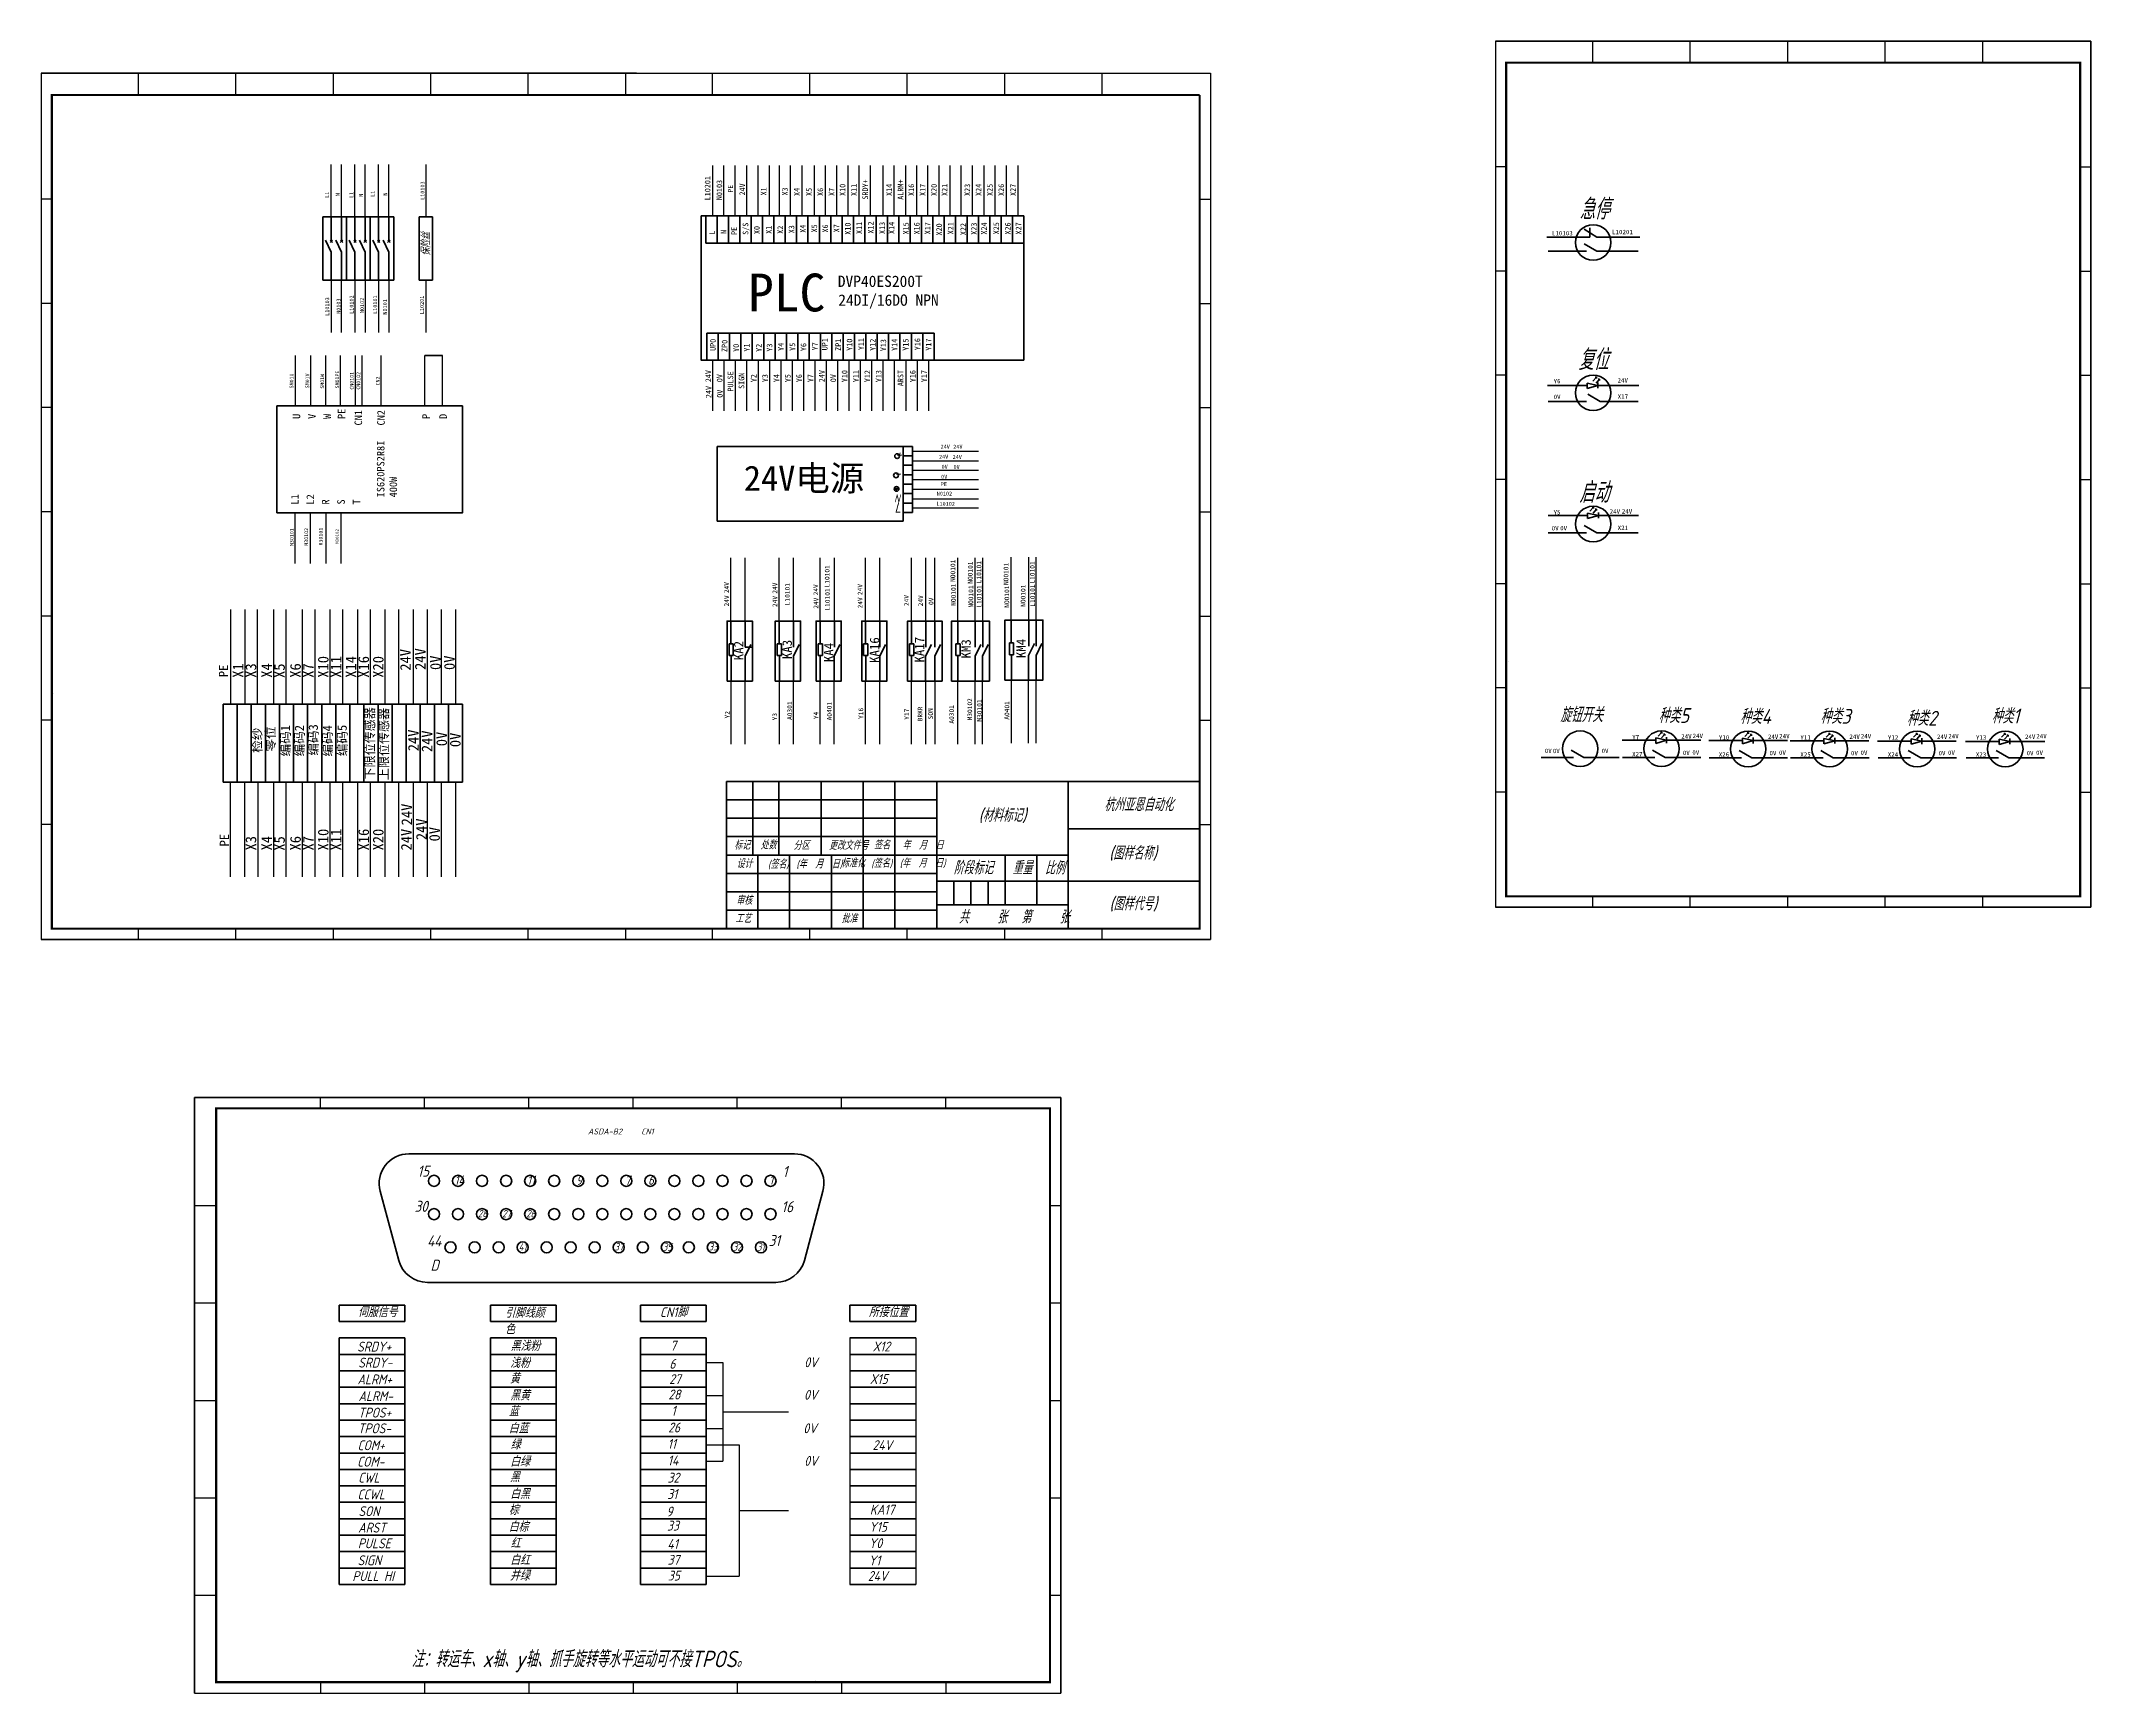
# Model space of a CAD drawing. Header units: inches. Extents: x 16762 to 17541, y 399939 to 400567.
import ezdxf

# ---------------------------------------------------------------- set-up
doc = ezdxf.new("R2010")
doc.units = ezdxf.units.IN
doc.header["$MEASUREMENT"] = 0
for name, color, linetype, lineweight in [('_0', 7, 'Continuous', 25), ('CU', 7, 'Continuous', 50), ('粗实线', 7, 'Continuous', 50)]:
    doc.layers.add(name, color=color, linetype=linetype, lineweight=lineweight)
doc.layers.add('细实线', color=7, linetype='Continuous')
doc.styles.get("Standard").update_dxf_attribs({"font": 'arial.ttf'})
doc.styles.add('工程文字', font='gbeitc.shx', dxfattribs={"bigfont": 'gbcbig.shx'})

# ---------------------------------------------------------------- blocks, each defined once
blk = doc.blocks.new('*U2')
at = {"layer": '_0', "color": 0}
blk.add_line((0.22, -0.23), (-0.22, 0.23), dxfattribs=at)
blk = doc.blocks.new('*U3')
at = {"layer": '粗实线', "color": 0, "linetype": 'ByBlock', "lineweight": -2, "transparency": 16777216}
for p, rotation in [((1796.25, -1463.2), 89.99999999999997), ((1796.71, -1462.76), 270), ((1796.7, -1463.21), 180)]:
    blk.add_blockref('*U2', p, dxfattribs=dict(at, rotation=rotation))
blk.add_blockref('*U2', (1796.26, -1462.75), dxfattribs=at)
blk = doc.blocks.new('*U4')
at = {"layer": '_0', "color": 0}
blk.add_line((0.22, -0.23), (-0.22, 0.23), dxfattribs=at)
blk = doc.blocks.new('*U5')
at = {"layer": '粗实线', "color": 0, "linetype": 'ByBlock', "lineweight": -2, "transparency": 16777216}
for p, rotation in [((1796.25, -1463.2), 89.99999999999997), ((1796.71, -1462.76), 270), ((1796.7, -1463.21), 180)]:
    blk.add_blockref('*U4', p, dxfattribs=dict(at, rotation=rotation))
blk.add_blockref('*U4', (1796.26, -1462.75), dxfattribs=at)
blk = doc.blocks.new('*U6')
at = {"layer": '_0', "color": 0}
blk.add_line((0.22, -0.23), (-0.22, 0.23), dxfattribs=at)
blk = doc.blocks.new('*U7')
at = {"layer": '粗实线', "color": 0, "linetype": 'ByBlock', "lineweight": -2, "transparency": 16777216}
for p, rotation in [((1796.25, -1463.2), 89.99999999999997), ((1796.71, -1462.76), 270), ((1796.7, -1463.21), 180)]:
    blk.add_blockref('*U6', p, dxfattribs=dict(at, rotation=rotation))
blk.add_blockref('*U6', (1796.26, -1462.75), dxfattribs=at)
blk = doc.blocks.new('*U8')
at = {"layer": '_0', "color": 0}
blk.add_line((0.22, -0.23), (-0.22, 0.23), dxfattribs=at)
blk = doc.blocks.new('*U9')
at = {"layer": '粗实线', "color": 0, "linetype": 'ByBlock', "lineweight": -2, "transparency": 16777216}
for p, rotation in [((1796.25, -1463.2), 89.99999999999997), ((1796.71, -1462.76), 270), ((1796.7, -1463.21), 180)]:
    blk.add_blockref('*U8', p, dxfattribs=dict(at, rotation=rotation))
blk.add_blockref('*U8', (1796.26, -1462.75), dxfattribs=at)
blk = doc.blocks.new('*U10')
at = {"layer": '_0', "color": 0}
blk.add_line((0.22, -0.23), (-0.22, 0.23), dxfattribs=at)
blk = doc.blocks.new('*U11')
at = {"layer": '粗实线', "color": 0, "linetype": 'ByBlock', "lineweight": -2, "transparency": 16777216}
for p, rotation in [((1796.25, -1463.2), 89.99999999999997), ((1796.71, -1462.76), 270), ((1796.7, -1463.21), 180)]:
    blk.add_blockref('*U10', p, dxfattribs=dict(at, rotation=rotation))
blk.add_blockref('*U10', (1796.26, -1462.75), dxfattribs=at)
blk = doc.blocks.new('*U12')
at = {"layer": '_0', "color": 0}
blk.add_line((0.22, -0.23), (-0.22, 0.23), dxfattribs=at)
blk = doc.blocks.new('*U1')
at = {"layer": '粗实线', "color": 0, "linetype": 'ByBlock', "lineweight": -2, "transparency": 16777216}
for p, rotation in [((1796.25, -1463.2), 89.99999999999997), ((1796.71, -1462.76), 270), ((1796.7, -1463.21), 180)]:
    blk.add_blockref('*U12', p, dxfattribs=dict(at, rotation=rotation))
blk.add_blockref('*U12', (1796.26, -1462.75), dxfattribs=at)

msp = doc.modelspace()

# ---------------------------------------------------------------- linework, layer by layer
at = {"color": 1}
for p, q in [((17314.88, 400567.46), (17314.88, 400237.99)), ((17314.88, 400567.46), (17314.88, 400237.99)), ((17314.88, 400567.46), (17541.39, 400567.46)), ((17314.88, 400567.46), (17541.39, 400567.46)), ((17541.39, 400567.46), (17541.39, 400237.99)), ((17541.39, 400567.46), (17541.39, 400237.99)), ((16761.76, 400555.18), (16761.76, 400225.71)), ((16761.76, 400555.18), (16761.76, 400225.71)), ((16761.76, 400555.18), (16988.27, 400555.18)), ((16761.76, 400555.18), (16988.27, 400555.18)), ((16980.03, 400555.18), (17206.54, 400555.18)), ((16980.03, 400555.18), (17206.54, 400555.18)), ((17206.54, 400555.18), (17206.54, 400225.71)), ((17206.54, 400555.18), (17206.54, 400225.71)), ((16980.03, 400225.71), (16980.03, 400225.71)), ((16980.03, 400225.71), (16980.03, 400225.71)), ((16820.11, 400165.59), (17149.58, 400165.59)), ((16820.11, 400165.59), (17149.58, 400165.59)), ((16820.11, 399939.08), (16820.11, 400165.59)), ((16820.11, 399939.08), (16820.11, 400165.59)), ((16820.11, 399939.08), (17149.58, 399939.08)), ((16820.11, 399939.08), (17149.58, 399939.08))]:
    msp.add_line(p, q, dxfattribs=at)
for p, q in [((17351.95, 400559.23), (17351.95, 400567.46)), ((17351.95, 400559.23), (17351.95, 400567.46)), ((17389.01, 400559.23), (17389.01, 400567.46)), ((17389.01, 400559.23), (17389.01, 400567.46)), ((17426.08, 400559.23), (17426.08, 400567.46)), ((17426.08, 400559.23), (17426.08, 400567.46)), ((17463.14, 400559.23), (17463.14, 400567.46)), ((17463.14, 400559.23), (17463.14, 400567.46)), ((17500.21, 400559.23), (17500.21, 400567.46)), ((17500.21, 400559.23), (17500.21, 400567.46)), ((16798.82, 400546.94), (16798.82, 400555.18)), ((16798.82, 400546.94), (16798.82, 400555.18)), ((16835.89, 400546.94), (16835.89, 400555.18)), ((16835.89, 400546.94), (16835.89, 400555.18)), ((16872.95, 400546.94), (16872.95, 400555.18)), ((16872.95, 400546.94), (16872.95, 400555.18)), ((16910.02, 400546.94), (16910.02, 400555.18)), ((16910.02, 400546.94), (16910.02, 400555.18)), ((16947.08, 400546.94), (16947.08, 400555.18)), ((16947.08, 400546.94), (16947.08, 400555.18)), ((16984.15, 400546.94), (16984.15, 400555.18)), ((16984.15, 400546.94), (16984.15, 400555.18)), ((17017.1, 400546.94), (17017.1, 400555.18)), ((17017.1, 400546.94), (17017.1, 400555.18)), ((17054.16, 400546.94), (17054.16, 400555.18)), ((17054.16, 400546.94), (17054.16, 400555.18)), ((17091.23, 400546.94), (17091.23, 400555.18)), ((17091.23, 400546.94), (17091.23, 400555.18)), ((17128.29, 400546.94), (17128.29, 400555.18)), ((17128.29, 400546.94), (17128.29, 400555.18)), ((17165.36, 400546.94), (17165.36, 400555.18)), ((17165.36, 400546.94), (17165.36, 400555.18)), ((17349, 400559.23), (17319, 400559.23)), ((17349, 400559.23), (17319, 400559.23)), ((17319, 400559.23), (17319, 400242.11)), ((16795.87, 400546.94), (16765.87, 400546.94)), ((16795.87, 400546.94), (16765.87, 400546.94)), ((16765.87, 400546.94), (16765.87, 400229.83)), ((17014.15, 400546.94), (16984.15, 400546.94)), ((17014.15, 400546.94), (16984.15, 400546.94)), ((17319, 400519.59), (17314.88, 400519.59)), ((17319, 400519.59), (17314.88, 400519.59)), ((17537.13, 400519.59), (17541.39, 400519.59)), ((17537.13, 400519.59), (17541.39, 400519.59)), ((17319, 400512.55), (17319, 400452.55)), ((17319, 400332.55), (17319, 400512.55)), ((16765.87, 400507.3), (16761.76, 400507.3)), ((16765.87, 400507.3), (16761.76, 400507.3)), ((16765.87, 400500.27), (16765.87, 400440.27)), ((16765.87, 400320.27), (16765.87, 400500.27)), ((17202.28, 400507.3), (17206.54, 400507.3)), ((17202.28, 400507.3), (17206.54, 400507.3)), ((17319, 400479.95), (17314.88, 400479.95)), ((17319, 400479.95), (17314.88, 400479.95)), ((17537.27, 400479.95), (17541.39, 400479.95)), ((17537.27, 400479.95), (17541.39, 400479.95)), ((16765.87, 400467.66), (16761.76, 400467.66)), ((16765.87, 400467.66), (16761.76, 400467.66)), ((17202.42, 400467.66), (17206.54, 400467.66)), ((17202.42, 400467.66), (17206.54, 400467.66)), ((17319, 400440.31), (17314.88, 400440.31)), ((17319, 400440.31), (17314.88, 400440.31)), ((17537.27, 400440.31), (17541.39, 400440.31)), ((17537.27, 400440.31), (17541.39, 400440.31)), ((16765.87, 400428.02), (16761.76, 400428.02)), ((16765.87, 400428.02), (16761.76, 400428.02)), ((17202.42, 400428.02), (17206.54, 400428.02)), ((17202.42, 400428.02), (17206.54, 400428.02)), ((17319, 400400.67), (17314.88, 400400.67)), ((17319, 400400.67), (17314.88, 400400.67)), ((17319, 400400.67), (17314.88, 400400.67)), ((17319, 400400.67), (17314.88, 400400.67)), ((17537.27, 400400.67), (17541.39, 400400.67)), ((17537.27, 400400.67), (17541.39, 400400.67)), ((17537.27, 400400.67), (17541.39, 400400.67)), ((17537.27, 400400.67), (17541.39, 400400.67)), ((16765.87, 400388.38), (16761.76, 400388.38)), ((16765.87, 400388.38), (16761.76, 400388.38)), ((16765.87, 400388.38), (16761.76, 400388.38)), ((16765.87, 400388.38), (16761.76, 400388.38)), ((17202.42, 400388.38), (17206.54, 400388.38)), ((17202.42, 400388.38), (17206.54, 400388.38)), ((17202.42, 400388.38), (17206.54, 400388.38)), ((17202.42, 400388.38), (17206.54, 400388.38)), ((17319, 400361.03), (17314.88, 400361.03)), ((17319, 400361.03), (17314.88, 400361.03)), ((17537.27, 400361.03), (17541.39, 400361.03)), ((17537.27, 400361.03), (17541.39, 400361.03)), ((16765.87, 400348.74), (16761.76, 400348.74)), ((16765.87, 400348.74), (16761.76, 400348.74)), ((17202.42, 400348.74), (17206.54, 400348.74)), ((17202.42, 400348.74), (17206.54, 400348.74)), ((17319.77, 400331.42), (17319.77, 400331.42)), ((17319.77, 400331.42), (17319.77, 400331.42)), ((17319, 400321.39), (17314.88, 400321.39)), ((17319, 400321.39), (17314.88, 400321.39)), ((17537.27, 400321.39), (17541.39, 400321.39)), ((17537.27, 400321.39), (17541.39, 400321.39)), ((16766.65, 400319.14), (16766.65, 400319.14)), ((16766.65, 400319.14), (16766.65, 400319.14)), ((16765.87, 400309.1), (16761.76, 400309.1)), ((16765.87, 400309.1), (16761.76, 400309.1)), ((17202.42, 400309.1), (17206.54, 400309.1)), ((17202.42, 400309.1), (17206.54, 400309.1)), ((17319, 400281.75), (17314.88, 400281.75)), ((17319, 400281.75), (17314.88, 400281.75)), ((17537.27, 400281.75), (17541.39, 400281.75)), ((17537.27, 400281.75), (17541.39, 400281.75)), ((16765.87, 400269.46), (16761.76, 400269.46)), ((16765.87, 400269.46), (16761.76, 400269.46)), ((17202.42, 400269.46), (17206.54, 400269.46)), ((17202.42, 400269.46), (17206.54, 400269.46)), ((17541.39, 400237.99), (17314.88, 400237.99)), ((17541.39, 400237.99), (17314.88, 400237.99)), ((17368.45, 400242.11), (17319, 400242.11)), ((17319, 400242.11), (17349, 400242.11)), ((17351.95, 400237.99), (17351.95, 400242.11)), ((17351.95, 400237.99), (17351.95, 400242.11)), ((17351.95, 400242.11), (17366.37, 400242.11)), ((17366.37, 400242.11), (17351.95, 400242.11)), ((17389.01, 400237.99), (17389.01, 400242.11)), ((17389.01, 400237.99), (17389.01, 400242.11)), ((17426.08, 400237.99), (17426.08, 400242.11)), ((17426.08, 400237.99), (17426.08, 400242.11)), ((17463.14, 400237.99), (17463.14, 400242.11)), ((17463.14, 400237.99), (17463.14, 400242.11)), ((17500.21, 400237.99), (17500.21, 400242.11)), ((17500.21, 400237.99), (17500.21, 400242.11)), ((16815.32, 400229.83), (16765.87, 400229.83)), ((16765.87, 400229.83), (16795.87, 400229.83)), ((16798.82, 400225.71), (16798.82, 400229.83)), ((16798.82, 400225.71), (16798.82, 400229.83)), ((16798.82, 400229.83), (16813.24, 400229.83)), ((16813.24, 400229.83), (16798.82, 400229.83)), ((16835.89, 400225.71), (16835.89, 400229.83)), ((16835.89, 400225.71), (16835.89, 400229.83)), ((16872.95, 400225.71), (16872.95, 400229.83)), ((16872.95, 400225.71), (16872.95, 400229.83)), ((16910.02, 400225.71), (16910.02, 400229.83)), ((16910.02, 400225.71), (16910.02, 400229.83)), ((16947.08, 400225.71), (16947.08, 400229.83)), ((16947.08, 400225.71), (16947.08, 400229.83)), ((17033.6, 400229.83), (16984.15, 400229.83)), ((16984.15, 400229.83), (17014.15, 400229.83)), ((16984.15, 400225.71), (16984.15, 400229.83)), ((16984.15, 400225.71), (16984.15, 400229.83)), ((17017.1, 400225.71), (17017.1, 400229.83)), ((17017.1, 400225.71), (17017.1, 400229.83)), ((17017.1, 400229.83), (17031.52, 400229.83)), ((17031.52, 400229.83), (17017.1, 400229.83)), ((17054.16, 400225.71), (17054.16, 400229.83)), ((17054.16, 400225.71), (17054.16, 400229.83)), ((17091.23, 400225.71), (17091.23, 400229.83)), ((17091.23, 400225.71), (17091.23, 400229.83)), ((17128.29, 400225.71), (17128.29, 400229.83)), ((17128.29, 400225.71), (17128.29, 400229.83)), ((17165.36, 400225.71), (17165.36, 400229.83)), ((17165.36, 400225.71), (17165.36, 400229.83)), ((17206.54, 400225.71), (16761.76, 400225.71)), ((17206.54, 400225.71), (16761.76, 400225.71)), ((16867.99, 400161.33), (16867.99, 400165.59)), ((16867.99, 400161.33), (16867.99, 400165.59)), ((16907.63, 400161.47), (16907.63, 400165.59)), ((16907.63, 400161.47), (16907.63, 400165.59)), ((16947.27, 400161.47), (16947.27, 400165.59)), ((16947.27, 400161.47), (16947.27, 400165.59)), ((16986.91, 400161.47), (16986.91, 400165.59)), ((16986.91, 400161.47), (16986.91, 400165.59)), ((16986.91, 400161.47), (16986.91, 400165.59)), ((16986.91, 400161.47), (16986.91, 400165.59)), ((17026.55, 400161.47), (17026.55, 400165.59)), ((17026.55, 400161.47), (17026.55, 400165.59)), ((17066.19, 400161.47), (17066.19, 400165.59)), ((17066.19, 400161.47), (17066.19, 400165.59)), ((17105.83, 400161.47), (17105.83, 400165.59)), ((17105.83, 400161.47), (17105.83, 400165.59)), ((17149.58, 400165.59), (17149.58, 399939.08)), ((17149.58, 400165.59), (17149.58, 399939.08)), ((16828.35, 400124.41), (16820.11, 400124.41)), ((16828.35, 400124.41), (16820.11, 400124.41)), ((17149.58, 400124.41), (17145.47, 400124.41)), ((17149.58, 400124.41), (17145.47, 400124.41)), ((16828.35, 400087.34), (16820.11, 400087.34)), ((16828.35, 400087.34), (16820.11, 400087.34)), ((17149.58, 400087.34), (17145.47, 400087.34)), ((17149.58, 400087.34), (17145.47, 400087.34)), ((16828.35, 400050.27), (16820.11, 400050.27)), ((16828.35, 400050.27), (16820.11, 400050.27)), ((17149.58, 400050.27), (17145.47, 400050.27)), ((17149.58, 400050.27), (17145.47, 400050.27)), ((16828.35, 400013.21), (16820.11, 400013.21)), ((16828.35, 400013.21), (16820.11, 400013.21)), ((17149.58, 400013.21), (17145.47, 400013.21)), ((17149.58, 400013.21), (17145.47, 400013.21)), ((17145.47, 399992.64), (17145.47, 399943.2)), ((17145.47, 399976.14), (17145.47, 399990.56)), ((17145.47, 399990.56), (17145.47, 399976.14)), ((16828.35, 399976.14), (16820.11, 399976.14)), ((16828.35, 399976.14), (16820.11, 399976.14)), ((16828.35, 399973.2), (16828.35, 399943.2)), ((16828.35, 399973.2), (16828.35, 399943.2)), ((17149.58, 399976.14), (17145.47, 399976.14)), ((17149.58, 399976.14), (17145.47, 399976.14)), ((17145.47, 399943.2), (17145.47, 399973.2)), ((16828.35, 399943.2), (17145.47, 399943.2)), ((16867.99, 399943.2), (16867.99, 399939.08)), ((16867.99, 399943.2), (16867.99, 399939.08)), ((16875.02, 399943.2), (16935.02, 399943.2)), ((17055.02, 399943.2), (16875.02, 399943.2)), ((16907.63, 399943.2), (16907.63, 399939.08)), ((16907.63, 399943.2), (16907.63, 399939.08)), ((16947.27, 399943.2), (16947.27, 399939.08)), ((16947.27, 399943.2), (16947.27, 399939.08)), ((16986.91, 399943.2), (16986.91, 399939.08)), ((16986.91, 399943.2), (16986.91, 399939.08)), ((16986.91, 399943.2), (16986.91, 399939.08)), ((16986.91, 399943.2), (16986.91, 399939.08)), ((17026.55, 399943.2), (17026.55, 399939.08)), ((17026.55, 399943.2), (17026.55, 399939.08)), ((17056.15, 399943.97), (17056.15, 399943.97)), ((17056.15, 399943.97), (17056.15, 399943.97)), ((17066.19, 399943.2), (17066.19, 399939.08)), ((17066.19, 399943.2), (17066.19, 399939.08)), ((17105.83, 399943.2), (17105.83, 399939.08)), ((17105.83, 399943.2), (17105.83, 399939.08))]:
    msp.add_line(p, q)
for points in [[(17314.88, 400567.46), (17314.88, 400237.99), (17541.39, 400237.99), (17541.39, 400567.46)], [(16820.11, 399939.08), (17149.58, 399939.08), (17149.58, 400165.59), (16820.11, 400165.59)]]:
    msp.add_lwpolyline(points, close=True, dxfattribs=at)
msp.add_lwpolyline([(16988.27, 400555.18), (16761.76, 400555.18), (16761.76, 400225.71), (17206.54, 400225.71)], dxfattribs=at)
at = {"const_width": 0.824}
for points in [[(17537.27, 400559.23), (17537.27, 400242.11), (17319, 400242.11), (17319, 400559.23), (17537.27, 400559.23)], [(17537.27, 400559.23), (17537.27, 400242.11), (17319, 400242.11), (17319, 400559.23), (17537.27, 400559.23)], [(16984.15, 400229.83), (16765.87, 400229.83), (16765.87, 400546.94), (16984.15, 400546.94)], [(16984.15, 400229.83), (16765.87, 400229.83), (16765.87, 400546.94), (16984.15, 400546.94)], [(17202.42, 400546.94), (17202.42, 400229.83), (16984.15, 400229.83)], [(17202.42, 400546.94), (17202.42, 400229.83), (16984.15, 400229.83)], [(16984.15, 400546.94), (17202.42, 400546.94)], [(16984.15, 400546.94), (17202.42, 400546.94)], [(16828.35, 400161.47), (17145.47, 400161.47), (17145.47, 399943.2), (16828.35, 399943.2), (16828.35, 400161.47)], [(16828.35, 400161.47), (17145.47, 400161.47), (17145.47, 399943.2), (16828.35, 399943.2), (16828.35, 400161.47)]]:
    msp.add_lwpolyline(points, dxfattribs=at)
at = {"layer": 'CU', "color": 0, "lineweight": 40}
for p, q in [((16877.98, 400500.54), (16868.98, 400500.54)), ((16868.98, 400500.54), (16868.98, 400476.54)), ((16877.98, 400500.54), (16877.98, 400476.54)), ((16886.98, 400500.54), (16877.98, 400500.54)), ((16877.98, 400500.54), (16877.98, 400476.54)), ((16886.98, 400500.54), (16886.98, 400476.54)), ((16895.98, 400500.54), (16886.98, 400500.54)), ((16886.98, 400500.54), (16886.98, 400476.54)), ((16905.62, 400500.54), (16905.62, 400476.54)), ((16868.98, 400476.54), (16877.98, 400476.54)), ((16877.98, 400476.54), (16886.98, 400476.54)), ((16886.98, 400476.54), (16895.98, 400476.54))]:
    msp.add_line(p, q, dxfattribs=at)
at = {"layer": 'CU'}
msp.add_lwpolyline([(17135.53, 400446.01), (17012.84, 400446.01), (17012.84, 400500.92), (17135.53, 400500.92)], close=True, dxfattribs=at)
at = {"layer": 'CU', "color": 0}
for points in [[(17022.7, 400324.02), (17032.3, 400324.02), (17032.3, 400346.82), (17022.7, 400346.82)], [(17041.01, 400324.02), (17050.61, 400324.02), (17050.61, 400346.82), (17041.01, 400346.82)], [(17056.52, 400324.02), (17066.12, 400324.02), (17066.12, 400346.82), (17056.52, 400346.82)], [(17073.88, 400324.02), (17083.48, 400324.02), (17083.48, 400346.82), (17073.88, 400346.82)], [(17091.34, 400324.02), (17104.46, 400324.02), (17104.46, 400346.82), (17091.34, 400346.82)], [(17108.03, 400324.02), (17122.43, 400324.02), (17122.43, 400346.82), (17108.03, 400346.82)], [(17128.37, 400324.36), (17142.77, 400324.36), (17142.77, 400347.16), (17128.37, 400347.16)]]:
    msp.add_lwpolyline(points, close=True, dxfattribs=at)
at = {"layer": '粗实线', "color": 0}
for p, q in [((16872.15, 400500.54), (16872.15, 400491.29)), ((16876.05, 400500.54), (16876.05, 400491.29)), ((16881.15, 400500.54), (16881.15, 400491.29)), ((16885.05, 400500.54), (16885.05, 400491.29)), ((16890.15, 400500.54), (16890.15, 400491.29)), ((16894.05, 400500.54), (16894.05, 400491.29)), ((16872.15, 400487.19), (16870.01, 400491.65)), ((16872.15, 400487.19), (16872.15, 400476.54)), ((16876.05, 400487.19), (16873.92, 400491.65)), ((16876.05, 400487.19), (16876.05, 400476.54)), ((16881.15, 400487.19), (16879.01, 400491.65)), ((16885.05, 400487.19), (16882.92, 400491.65)), ((16890.15, 400487.19), (16888.01, 400491.65)), ((16894.05, 400487.19), (16891.92, 400491.65)), ((16831.01, 400315.25), (16831.01, 400285.55)), ((16836.37, 400315.25), (16836.37, 400285.55)), ((16841.73, 400315.25), (16841.73, 400285.55)), ((16847.08, 400315.25), (16847.08, 400285.55)), ((16852.44, 400315.25), (16852.44, 400285.55)), ((16857.8, 400315.25), (16857.8, 400285.55)), ((16863.15, 400315.25), (16863.15, 400285.55)), ((16868.51, 400315.25), (16868.51, 400285.55)), ((16868.51, 400315.25), (16868.51, 400285.55)), ((16873.87, 400315.25), (16873.87, 400285.55)), ((16879.22, 400315.25), (16879.22, 400285.55)), ((16884.58, 400315.25), (16884.58, 400285.55)), ((16889.94, 400315.25), (16889.94, 400285.55)), ((16895.29, 400315.25), (16895.29, 400285.55)), ((16900.65, 400315.25), (16900.65, 400285.55)), ((16906.01, 400315.25), (16906.01, 400285.55)), ((16911.36, 400315.25), (16911.36, 400285.55)), ((16916.72, 400315.25), (16916.72, 400285.55)), ((16922.08, 400315.25), (16922.08, 400285.55))]:
    msp.add_line(p, q, dxfattribs=at)
at = {"layer": '粗实线'}
for p, q in [((16895.98, 400500.54), (16895.98, 400476.54)), ((16905.62, 400500.54), (16910.62, 400500.54)), ((16910.62, 400500.54), (16910.61, 400476.54)), ((17014.57, 400490.61), (17014.57, 400500.92)), ((17015, 400500.92), (17019.32, 400500.92)), ((17015, 400500.92), (17019.32, 400500.92)), ((17018.89, 400490.61), (17018.89, 400500.92)), ((17018.89, 400500.92), (17018.89, 400490.61)), ((17019.32, 400500.92), (17023.64, 400500.92)), ((17019.32, 400500.92), (17023.64, 400500.92)), ((17023.21, 400490.61), (17023.21, 400500.92)), ((17023.21, 400500.92), (17023.21, 400490.61)), ((17023.64, 400500.92), (17027.96, 400500.92)), ((17023.64, 400500.92), (17027.96, 400500.92)), ((17027.53, 400490.61), (17027.53, 400500.92)), ((17027.53, 400500.92), (17027.53, 400490.61)), ((17027.96, 400500.92), (17032.28, 400500.92)), ((17031.85, 400490.61), (17031.85, 400500.92)), ((17031.85, 400500.92), (17031.85, 400490.61)), ((17032.28, 400500.92), (17036.6, 400500.92)), ((17036.17, 400490.61), (17036.17, 400500.92)), ((17036.17, 400500.92), (17036.17, 400490.61)), ((17036.6, 400500.92), (17040.92, 400500.92)), ((17040.49, 400490.61), (17040.49, 400500.92)), ((17040.49, 400500.92), (17040.49, 400490.61)), ((17044.81, 400490.61), (17044.81, 400500.92)), ((17044.81, 400500.92), (17044.81, 400490.61)), ((17049.13, 400490.61), (17049.13, 400500.92)), ((17049.13, 400500.92), (17049.13, 400490.61)), ((17053.45, 400490.61), (17053.45, 400500.92)), ((17053.45, 400500.92), (17053.45, 400490.61)), ((17053.88, 400500.92), (17058.2, 400500.92)), ((17057.77, 400490.61), (17057.77, 400500.92)), ((17057.77, 400500.92), (17057.77, 400490.61)), ((17062.09, 400490.61), (17062.09, 400500.92)), ((17062.09, 400500.92), (17062.09, 400490.61)), ((17066.41, 400490.61), (17066.41, 400500.92)), ((17066.41, 400500.92), (17066.41, 400490.61)), ((17070.73, 400490.61), (17070.73, 400500.92)), ((17070.73, 400500.92), (17070.73, 400490.61)), ((17071.16, 400500.92), (17075.48, 400500.92)), ((17075.05, 400490.61), (17075.05, 400500.92)), ((17075.05, 400500.92), (17075.05, 400490.61)), ((17079.37, 400490.61), (17079.37, 400500.92)), ((17079.37, 400500.92), (17079.37, 400490.61)), ((17083.69, 400490.61), (17083.69, 400500.92)), ((17083.69, 400500.92), (17083.69, 400490.61)), ((17088.01, 400490.61), (17088.01, 400500.92)), ((17088.01, 400500.92), (17088.01, 400490.61)), ((17088.44, 400500.92), (17092.76, 400500.92)), ((17092.33, 400490.61), (17092.33, 400500.92)), ((17092.33, 400500.92), (17092.33, 400490.61)), ((17096.65, 400490.61), (17096.65, 400500.92)), ((17096.65, 400500.92), (17096.65, 400490.61)), ((17100.97, 400490.61), (17100.97, 400500.92)), ((17100.97, 400500.92), (17100.97, 400490.61)), ((17105.29, 400490.61), (17105.29, 400500.92)), ((17105.29, 400500.92), (17105.29, 400490.61)), ((17105.72, 400500.92), (17110.04, 400500.92)), ((17109.61, 400490.61), (17109.61, 400500.92)), ((17109.61, 400500.92), (17109.61, 400490.61)), ((17113.93, 400490.61), (17113.93, 400500.92)), ((17113.93, 400500.92), (17113.93, 400490.61)), ((17118.25, 400490.61), (17118.25, 400500.92)), ((17118.25, 400500.92), (17118.25, 400490.61)), ((17122.57, 400490.61), (17122.57, 400500.92)), ((17122.57, 400500.92), (17122.57, 400490.61)), ((17126.89, 400490.61), (17126.89, 400500.92)), ((17126.89, 400500.92), (17126.89, 400490.61)), ((17131.21, 400490.61), (17131.21, 400500.92)), ((17131.21, 400500.92), (17131.21, 400490.61)), ((17135.53, 400490.61), (17135.53, 400500.92)), ((17345.65, 400492.89), (17334.4, 400492.89)), ((17345.65, 400492.89), (17350.79, 400492.89)), ((17353.43, 400492.89), (17348.67, 400495.85)), ((17350.79, 400492.89), (17350.79, 400496.38)), ((17353.43, 400492.89), (17358.5, 400492.89)), ((17358.5, 400492.89), (17369.75, 400492.89)), ((16881.15, 400476.54), (16881.15, 400487.19)), ((16885.05, 400487.19), (16885.05, 400476.54)), ((16890.15, 400487.19), (16890.15, 400476.54)), ((16894.05, 400487.19), (16894.05, 400476.54)), ((17014.57, 400490.61), (17018.89, 400490.61)), ((17018.89, 400490.61), (17023.21, 400490.61)), ((17023.21, 400490.61), (17027.53, 400490.61)), ((17027.53, 400490.61), (17031.85, 400490.61)), ((17031.85, 400490.61), (17036.17, 400490.61)), ((17036.17, 400490.61), (17040.49, 400490.61)), ((17040.49, 400490.61), (17044.81, 400490.61)), ((17044.81, 400490.61), (17049.13, 400490.61)), ((17049.13, 400490.61), (17053.45, 400490.61)), ((17053.45, 400490.61), (17057.77, 400490.61)), ((17057.77, 400490.61), (17062.09, 400490.61)), ((17062.09, 400490.61), (17066.41, 400490.61)), ((17066.41, 400490.61), (17070.73, 400490.61)), ((17070.73, 400490.61), (17075.05, 400490.61)), ((17075.05, 400490.61), (17079.37, 400490.61)), ((17079.37, 400490.61), (17083.69, 400490.61)), ((17083.69, 400490.61), (17088.01, 400490.61)), ((17088.01, 400490.61), (17092.33, 400490.61)), ((17092.33, 400490.61), (17096.65, 400490.61)), ((17096.65, 400490.61), (17100.97, 400490.61)), ((17100.97, 400490.61), (17105.29, 400490.61)), ((17105.29, 400490.61), (17109.61, 400490.61)), ((17109.61, 400490.61), (17113.93, 400490.61)), ((17113.93, 400490.61), (17118.25, 400490.61)), ((17118.25, 400490.61), (17122.57, 400490.61)), ((17122.57, 400490.61), (17126.89, 400490.61)), ((17126.89, 400490.61), (17131.21, 400490.61)), ((17131.21, 400490.61), (17135.53, 400490.61)), ((17346.19, 400487.49), (17334.94, 400487.49)), ((17346.19, 400487.49), (17349.52, 400487.49)), ((17353.43, 400487.49), (17348.67, 400490.26)), ((17353.43, 400487.49), (17357.96, 400487.49)), ((17357.96, 400487.49), (17369.21, 400487.49)), ((16910.61, 400476.54), (16905.62, 400476.54)), ((17015, 400456.32), (17015, 400446.01)), ((17015, 400456.32), (17019.32, 400456.32)), ((17019.32, 400456.32), (17019.32, 400446.01)), ((17019.32, 400456.32), (17019.32, 400446.01)), ((17019.32, 400456.32), (17023.64, 400456.32)), ((17023.64, 400456.32), (17023.64, 400446.01)), ((17023.64, 400456.32), (17023.64, 400446.01)), ((17023.64, 400456.32), (17027.96, 400456.32)), ((17027.96, 400456.32), (17027.96, 400446.01)), ((17027.96, 400456.32), (17027.96, 400446.01)), ((17027.96, 400456.32), (17032.28, 400456.32)), ((17032.28, 400456.32), (17032.28, 400446.01)), ((17032.28, 400456.32), (17036.6, 400456.32)), ((17032.28, 400456.32), (17032.28, 400446.01)), ((17036.6, 400456.32), (17036.6, 400446.01)), ((17036.6, 400456.32), (17036.6, 400446.01)), ((17036.6, 400456.32), (17040.92, 400456.32)), ((17040.92, 400456.32), (17040.92, 400446.01)), ((17040.92, 400456.32), (17040.92, 400446.01)), ((17040.92, 400456.32), (17045.24, 400456.32)), ((17045.24, 400456.32), (17045.24, 400446.01)), ((17045.24, 400456.32), (17045.24, 400446.01)), ((17045.24, 400456.32), (17049.56, 400456.32)), ((17049.56, 400456.32), (17049.56, 400446.01)), ((17049.56, 400456.32), (17049.56, 400446.01)), ((17049.56, 400456.32), (17053.88, 400456.32)), ((17053.88, 400456.32), (17053.88, 400446.01)), ((17053.88, 400456.32), (17053.88, 400446.01)), ((17053.88, 400456.32), (17058.2, 400456.32)), ((17058.2, 400456.32), (17058.2, 400446.01)), ((17058.2, 400456.32), (17058.2, 400446.01)), ((17058.2, 400456.32), (17062.52, 400456.32)), ((17062.52, 400456.32), (17062.52, 400446.01)), ((17062.52, 400456.32), (17062.52, 400446.01)), ((17062.52, 400456.32), (17066.84, 400456.32)), ((17066.84, 400456.32), (17066.84, 400446.01)), ((17066.84, 400456.32), (17066.84, 400446.01)), ((17066.84, 400456.32), (17071.16, 400456.32)), ((17071.16, 400456.32), (17071.16, 400446.01)), ((17071.16, 400456.32), (17071.16, 400446.01)), ((17071.16, 400456.32), (17075.48, 400456.32)), ((17075.48, 400456.32), (17075.48, 400446.01)), ((17075.48, 400456.32), (17075.48, 400446.01)), ((17075.48, 400456.32), (17079.8, 400456.32)), ((17079.8, 400456.32), (17079.8, 400446.01)), ((17079.8, 400456.32), (17079.8, 400446.01)), ((17079.8, 400456.32), (17084.12, 400456.32)), ((17084.12, 400456.32), (17084.12, 400446.01)), ((17084.12, 400456.32), (17084.12, 400446.01)), ((17084.12, 400456.32), (17088.44, 400456.32)), ((17088.44, 400456.32), (17088.44, 400446.01)), ((17088.44, 400456.32), (17088.44, 400446.01)), ((17088.44, 400456.32), (17092.76, 400456.32)), ((17092.76, 400456.32), (17092.76, 400446.01)), ((17092.76, 400456.32), (17092.76, 400446.01)), ((17092.76, 400456.32), (17097.08, 400456.32)), ((17097.08, 400456.32), (17097.08, 400446.01)), ((17097.08, 400456.32), (17097.08, 400446.01)), ((17097.08, 400456.32), (17101.4, 400456.32)), ((17101.4, 400456.32), (17101.4, 400446.01)), ((16907.77, 400447.87), (16914.49, 400447.87)), ((17015, 400446.01), (17019.32, 400446.01)), ((17019.32, 400446.01), (17023.64, 400446.01)), ((17023.64, 400446.01), (17027.96, 400446.01)), ((17027.96, 400446.01), (17032.28, 400446.01)), ((17032.28, 400446.01), (17036.6, 400446.01)), ((17036.6, 400446.01), (17040.92, 400446.01)), ((17040.92, 400446.01), (17045.24, 400446.01)), ((17045.24, 400446.01), (17049.56, 400446.01)), ((17049.56, 400446.01), (17053.88, 400446.01)), ((17053.88, 400446.01), (17058.2, 400446.01)), ((17058.2, 400446.01), (17062.52, 400446.01)), ((17062.52, 400446.01), (17066.84, 400446.01)), ((17066.84, 400446.01), (17071.16, 400446.01)), ((17071.16, 400446.01), (17075.48, 400446.01)), ((17075.48, 400446.01), (17079.8, 400446.01)), ((17079.8, 400446.01), (17084.12, 400446.01)), ((17084.12, 400446.01), (17088.44, 400446.01)), ((17088.44, 400446.01), (17092.76, 400446.01)), ((17092.76, 400446.01), (17097.08, 400446.01)), ((17097.08, 400446.01), (17101.4, 400446.01)), ((17351.98, 400438.08), (17353.31, 400439.53)), ((17353.31, 400439.53), (17352.78, 400439.53)), ((17352.78, 400439.53), (17353.31, 400439.53)), ((17353.31, 400439.53), (17353.02, 400439.21)), ((17353.14, 400437.37), (17354.47, 400438.82)), ((17353.31, 400439.53), (17353.31, 400439.53)), ((17353.31, 400439.53), (17353.31, 400439.04)), ((17353.81, 400437.61), (17353.81, 400435.36)), ((17353.94, 400438.82), (17354.47, 400438.82)), ((17354.47, 400438.82), (17354.47, 400438.33)), ((17345.94, 400436.44), (17334.69, 400436.44)), ((17346.19, 400430.32), (17334.94, 400430.32)), ((17345.94, 400436.44), (17349.74, 400436.44)), ((17346.19, 400430.32), (17349.52, 400430.32)), ((17349.74, 400437.34), (17349.74, 400437.06)), ((17353.81, 400436.44), (17349.74, 400437.34)), ((17349.74, 400437.06), (17349.74, 400435.27)), ((17349.74, 400435.27), (17353.81, 400436.44)), ((17354.78, 400430.32), (17350.02, 400433.09)), ((17353.81, 400436.44), (17358.21, 400436.44)), ((17354.78, 400430.32), (17357.96, 400430.32)), ((17357.96, 400430.32), (17369.21, 400430.32)), ((17358.21, 400436.44), (17369.46, 400436.44)), ((17018.89, 400413.28), (17018.89, 400384.83)), ((17018.89, 400413.28), (17089.64, 400413.28)), ((17089.64, 400384.83), (17089.64, 400413.28)), ((17089.64, 400413.28), (17093.24, 400413.28)), ((17089.64, 400409.68), (17093.24, 400409.68)), ((17093.24, 400413.28), (17093.24, 400388.08)), ((17093.24, 400409.9), (17093.24, 400409.9)), ((17089.64, 400406.08), (17093.24, 400406.08)), ((17089.64, 400402.48), (17093.24, 400402.48)), ((17089.64, 400398.88), (17093.24, 400398.88)), ((17086.64, 400397.1), (17087.6, 400397.1)), ((17086.76, 400396.94), (17087.45, 400396.94)), ((17087.02, 400396.76), (17087.27, 400396.76)), ((17087.12, 400397.55), (17087.12, 400397.1)), ((17089.64, 400395.28), (17093.24, 400395.28)), ((17089.64, 400391.68), (17093.24, 400391.68)), ((17018.89, 400384.83), (17089.64, 400384.83)), ((17093.24, 400388.08), (17089.64, 400388.08)), ((17346.16, 400386.99), (17334.91, 400386.99)), ((17346.16, 400386.99), (17349.97, 400386.99)), ((17353.43, 400380.42), (17348.67, 400383.19)), ((17349.97, 400387.89), (17349.97, 400387.6)), ((17354.04, 400386.99), (17349.97, 400387.89)), ((17349.97, 400387.6), (17349.97, 400385.81)), ((17349.97, 400385.81), (17354.04, 400386.99)), ((17350.85, 400388.62), (17352.18, 400390.08)), ((17352.18, 400390.08), (17351.65, 400390.08)), ((17351.65, 400390.08), (17352.18, 400390.08)), ((17352.18, 400390.08), (17351.89, 400389.76)), ((17352.02, 400387.92), (17353.34, 400389.37)), ((17352.18, 400390.08), (17352.18, 400390.08)), ((17352.18, 400390.08), (17352.18, 400389.59)), ((17353.34, 400389.37), (17352.82, 400389.37)), ((17352.82, 400389.37), (17353.34, 400389.37)), ((17353.34, 400389.37), (17353.05, 400389.05)), ((17353.34, 400389.37), (17353.34, 400389.37)), ((17353.34, 400389.37), (17353.34, 400388.88)), ((17354.04, 400388.16), (17354.04, 400385.91)), ((17354.04, 400386.99), (17357.99, 400386.99)), ((17357.99, 400386.99), (17369.24, 400386.99)), ((17346.19, 400380.42), (17334.94, 400380.42)), ((17346.19, 400380.42), (17349.52, 400380.42)), ((17353.43, 400380.42), (17357.96, 400380.42)), ((17357.96, 400380.42), (17369.21, 400380.42)), ((17024.13, 400346.82), (17024.13, 400338.17)), ((17029.61, 400346.82), (17029.61, 400336.87)), ((17042.5, 400346.82), (17042.5, 400338.17)), ((17047.98, 400346.82), (17047.98, 400336.87)), ((17058.02, 400346.82), (17058.02, 400338.13)), ((17063.5, 400346.82), (17063.5, 400336.87)), ((17075.31, 400346.82), (17075.31, 400338.17)), ((17080.79, 400346.82), (17080.79, 400336.87)), ((17092.77, 400346.82), (17092.77, 400338.17)), ((17098.25, 400346.82), (17098.25, 400336.87)), ((17101.74, 400346.82), (17101.74, 400336.87)), ((17110.41, 400346.82), (17110.41, 400338.17)), ((17117.06, 400346.82), (17117.06, 400336.87)), ((17119.89, 400346.82), (17119.89, 400336.87)), ((17130.76, 400347.16), (17130.76, 400338.51)), ((17137.41, 400347.16), (17137.41, 400337.21)), ((17140.24, 400347.16), (17140.24, 400337.21)), ((17023.41, 400338.17), (17025.02, 400338.17)), ((17023.41, 400333.66), (17023.41, 400338.17)), ((17025.02, 400338.17), (17025.02, 400333.66)), ((17031.74, 400337.94), (17029.56, 400333.42)), ((17029.61, 400336.87), (17031.92, 400336.87)), ((17041.78, 400338.17), (17043.39, 400338.17)), ((17041.78, 400333.66), (17041.78, 400338.17)), ((17043.39, 400338.17), (17043.39, 400333.66)), ((17050.11, 400337.94), (17047.93, 400333.42)), ((17057.3, 400338.17), (17058.91, 400338.17)), ((17057.3, 400333.66), (17057.3, 400338.17)), ((17058.91, 400338.17), (17058.91, 400333.66)), ((17065.62, 400337.94), (17063.45, 400333.42)), ((17074.6, 400338.17), (17076.21, 400338.17)), ((17074.6, 400333.66), (17074.6, 400338.17)), ((17076.21, 400338.17), (17076.21, 400333.66)), ((17082.92, 400337.94), (17080.75, 400333.42)), ((17092.05, 400338.17), (17093.66, 400338.17)), ((17092.05, 400333.66), (17092.05, 400338.17)), ((17093.66, 400338.17), (17093.66, 400333.66)), ((17100.38, 400337.94), (17098.2, 400333.42)), ((17103.87, 400337.94), (17101.69, 400333.42)), ((17109.7, 400338.17), (17111.31, 400338.17)), ((17109.7, 400333.66), (17109.7, 400338.17)), ((17111.31, 400338.17), (17111.31, 400333.66)), ((17119.19, 400337.94), (17117.01, 400333.42)), ((17122.02, 400337.94), (17119.85, 400333.42)), ((17130.05, 400338.51), (17131.66, 400338.51)), ((17130.05, 400334), (17130.05, 400338.51)), ((17131.66, 400338.51), (17131.66, 400334)), ((17139.54, 400338.28), (17137.36, 400333.76)), ((17142.37, 400338.28), (17140.19, 400333.76)), ((17025.02, 400333.66), (17023.41, 400333.66)), ((17024.22, 400333.66), (17024.22, 400324.02)), ((17029.56, 400333.42), (17029.56, 400324.02)), ((17043.39, 400333.66), (17041.78, 400333.66)), ((17042.59, 400333.66), (17042.59, 400324.02)), ((17047.93, 400333.42), (17047.93, 400324.02)), ((17058.91, 400333.66), (17057.3, 400333.66)), ((17058.11, 400333.66), (17058.11, 400324.02)), ((17063.45, 400333.42), (17063.45, 400324.02)), ((17076.21, 400333.66), (17074.6, 400333.66)), ((17075.4, 400333.66), (17075.4, 400324.02)), ((17080.75, 400333.42), (17080.75, 400324.02)), ((17093.66, 400333.66), (17092.05, 400333.66)), ((17092.86, 400333.66), (17092.86, 400324.02)), ((17098.2, 400333.42), (17098.2, 400324.02)), ((17101.69, 400333.42), (17101.69, 400324.02)), ((17111.31, 400333.66), (17109.7, 400333.66)), ((17110.5, 400333.66), (17110.5, 400324.02)), ((17117.01, 400333.42), (17117.01, 400324.02)), ((17119.85, 400333.42), (17119.85, 400324.02)), ((17131.66, 400334), (17130.05, 400334)), ((17130.85, 400334), (17130.85, 400324.36)), ((17137.36, 400333.76), (17137.36, 400324.36)), ((17140.19, 400333.76), (17140.19, 400324.36)), ((16831.01, 400315.25), (16836.37, 400315.25)), ((16836.37, 400315.25), (16841.73, 400315.25)), ((16841.73, 400315.25), (16847.08, 400315.25)), ((16847.08, 400315.25), (16852.44, 400315.25)), ((16852.44, 400315.25), (16857.8, 400315.25)), ((16857.8, 400315.25), (16863.15, 400315.25)), ((16863.15, 400315.25), (16868.51, 400315.25)), ((16868.51, 400315.25), (16873.87, 400315.25)), ((16873.87, 400315.25), (16879.22, 400315.25)), ((16879.22, 400315.25), (16884.58, 400315.25)), ((16884.58, 400315.25), (16889.94, 400315.25)), ((16889.94, 400315.25), (16895.29, 400315.25)), ((16895.29, 400315.25), (16900.65, 400315.25)), ((16895.29, 400315.25), (16895.29, 400285.55)), ((16900.65, 400315.25), (16906.01, 400315.25)), ((16906.01, 400315.25), (16911.36, 400315.25)), ((16911.36, 400315.25), (16916.72, 400315.25)), ((16916.72, 400315.25), (16922.08, 400315.25)), ((17348.46, 400294.95), (17343.7, 400297.72)), ((17372.14, 400301.48), (17363.14, 400301.48)), ((17372.14, 400301.48), (17375.94, 400301.48)), ((17379.42, 400294.95), (17374.66, 400297.72)), ((17375.94, 400302.38), (17375.94, 400302.1)), ((17380.01, 400301.48), (17375.94, 400302.38)), ((17375.94, 400302.1), (17375.94, 400300.31)), ((17375.94, 400300.31), (17380.01, 400301.48)), ((17376.82, 400303.07), (17378.15, 400304.52)), ((17378.15, 400304.52), (17377.62, 400304.52)), ((17377.62, 400304.52), (17378.15, 400304.52)), ((17378.15, 400304.52), (17377.86, 400304.21)), ((17377.99, 400302.36), (17379.32, 400303.82)), ((17378.15, 400304.52), (17378.15, 400304.52)), ((17378.15, 400304.52), (17378.15, 400304.03)), ((17379.32, 400303.82), (17378.79, 400303.82)), ((17378.79, 400303.82), (17379.32, 400303.82)), ((17379.32, 400303.82), (17379.03, 400303.5)), ((17379.32, 400303.82), (17379.32, 400303.82)), ((17379.32, 400303.82), (17379.32, 400303.32)), ((17380.01, 400302.66), (17380.01, 400300.41)), ((17380.01, 400301.48), (17384, 400301.48)), ((17384, 400301.48), (17393, 400301.48)), ((17405.08, 400301.35), (17396.08, 400301.35)), ((17405.08, 400301.35), (17408.88, 400301.35)), ((17412.37, 400294.84), (17407.61, 400297.61)), ((17408.88, 400302.25), (17408.88, 400301.96)), ((17412.95, 400301.35), (17408.88, 400302.25)), ((17408.88, 400301.96), (17408.88, 400300.18)), ((17408.88, 400300.18), (17412.95, 400301.35)), ((17409.76, 400302.94), (17411.09, 400304.39)), ((17411.09, 400304.39), (17410.57, 400304.39)), ((17410.57, 400304.39), (17411.09, 400304.39)), ((17411.09, 400304.39), (17410.8, 400304.07)), ((17410.93, 400302.23), (17412.26, 400303.68)), ((17411.09, 400304.39), (17411.09, 400304.39)), ((17411.09, 400304.39), (17411.09, 400303.9)), ((17412.26, 400303.68), (17411.73, 400303.68)), ((17411.73, 400303.68), (17412.26, 400303.68)), ((17412.26, 400303.68), (17411.97, 400303.36)), ((17412.26, 400303.68), (17412.26, 400303.68)), ((17412.26, 400303.68), (17412.26, 400303.19)), ((17412.95, 400302.52), (17412.95, 400300.27)), ((17412.95, 400301.35), (17416.96, 400301.35)), ((17416.95, 400301.35), (17425.95, 400301.35)), ((17436.04, 400301.28), (17427.04, 400301.28)), ((17436.04, 400301.28), (17439.85, 400301.28)), ((17443.38, 400294.84), (17438.62, 400297.61)), ((17439.85, 400302.18), (17439.85, 400301.89)), ((17443.92, 400301.28), (17439.85, 400302.18)), ((17439.85, 400301.89), (17439.85, 400300.1)), ((17439.85, 400300.1), (17443.92, 400301.28)), ((17440.73, 400302.63), (17442.06, 400304.08)), ((17442.06, 400304.08), (17441.53, 400304.08)), ((17441.53, 400304.08), (17442.06, 400304.08)), ((17442.06, 400304.08), (17441.77, 400303.76)), ((17441.9, 400301.92), (17443.22, 400303.37)), ((17442.06, 400304.08), (17442.06, 400304.08)), ((17442.06, 400304.08), (17442.06, 400303.59)), ((17443.22, 400303.37), (17442.7, 400303.37)), ((17442.7, 400303.37), (17443.22, 400303.37)), ((17443.22, 400303.37), (17442.93, 400303.05)), ((17443.22, 400303.37), (17443.22, 400303.37)), ((17443.22, 400303.37), (17443.22, 400302.88)), ((17443.92, 400302.45), (17443.92, 400300.2)), ((17443.92, 400301.28), (17448.01, 400301.28)), ((17447.91, 400301.28), (17456.91, 400301.28)), ((17469.24, 400301.13), (17460.24, 400301.13)), ((17469.24, 400301.13), (17473.05, 400301.13)), ((17476.66, 400294.84), (17471.9, 400297.61)), ((17473.05, 400302.03), (17473.05, 400301.74)), ((17477.12, 400301.13), (17473.05, 400302.03)), ((17473.05, 400301.74), (17473.05, 400299.95)), ((17473.05, 400299.95), (17477.12, 400301.13)), ((17473.93, 400302.63), (17475.26, 400304.08)), ((17475.26, 400304.08), (17474.73, 400304.08)), ((17474.73, 400304.08), (17475.26, 400304.08)), ((17475.26, 400304.08), (17474.97, 400303.76)), ((17475.1, 400301.92), (17476.42, 400303.37)), ((17475.26, 400304.08), (17475.26, 400304.08)), ((17475.26, 400304.08), (17475.26, 400303.59)), ((17476.42, 400303.37), (17475.9, 400303.37)), ((17475.9, 400303.37), (17476.42, 400303.37)), ((17476.42, 400303.37), (17476.13, 400303.05)), ((17476.42, 400303.37), (17476.42, 400303.37)), ((17476.42, 400303.37), (17476.42, 400302.88)), ((17477.12, 400302.3), (17477.12, 400300.05)), ((17477.12, 400301.13), (17481.36, 400301.13)), ((17481.11, 400301.13), (17490.11, 400301.13)), ((17502.69, 400301.04), (17493.69, 400301.04)), ((17502.69, 400301.04), (17506.49, 400301.04)), ((17510.14, 400294.84), (17505.38, 400297.61)), ((17506.49, 400301.94), (17506.49, 400301.65)), ((17510.56, 400301.04), (17506.49, 400301.94)), ((17506.49, 400301.65), (17506.49, 400299.86)), ((17506.49, 400299.86), (17510.56, 400301.04)), ((17507.38, 400302.63), (17508.7, 400304.08)), ((17508.7, 400304.08), (17508.18, 400304.08)), ((17508.18, 400304.08), (17508.7, 400304.08)), ((17508.7, 400304.08), (17508.41, 400303.76)), ((17508.54, 400301.92), (17509.87, 400303.37)), ((17508.7, 400304.08), (17508.7, 400304.08)), ((17508.7, 400304.08), (17508.7, 400303.59)), ((17509.87, 400303.37), (17509.34, 400303.37)), ((17509.34, 400303.37), (17509.87, 400303.37)), ((17509.87, 400303.37), (17509.58, 400303.05)), ((17509.87, 400303.37), (17509.87, 400303.37)), ((17509.87, 400303.37), (17509.87, 400302.88)), ((17510.56, 400302.21), (17510.56, 400299.96)), ((17510.56, 400301.04), (17514.89, 400301.04)), ((17514.89, 400301.04), (17523.89, 400301.04)), ((17341.23, 400294.95), (17332.23, 400294.95)), ((17341.23, 400294.95), (17344.55, 400294.95)), ((17348.46, 400294.95), (17352.99, 400294.95)), ((17352.99, 400294.95), (17361.99, 400294.95)), ((17372.19, 400294.95), (17363.19, 400294.95)), ((17372.19, 400294.95), (17375.51, 400294.95)), ((17379.42, 400294.95), (17383.95, 400294.95)), ((17384.05, 400294.95), (17393.05, 400294.95)), ((17405.14, 400294.84), (17396.14, 400294.84)), ((17405.14, 400294.84), (17408.46, 400294.84)), ((17412.37, 400294.84), (17416.9, 400294.84)), ((17417.01, 400294.84), (17426.01, 400294.84)), ((17436.14, 400294.84), (17427.14, 400294.84)), ((17436.14, 400294.84), (17439.47, 400294.84)), ((17443.38, 400294.84), (17447.91, 400294.84)), ((17447.91, 400294.84), (17457.01, 400294.84)), ((17469.42, 400294.84), (17460.42, 400294.84)), ((17469.42, 400294.84), (17472.75, 400294.84)), ((17476.66, 400294.84), (17481.18, 400294.84)), ((17481.18, 400294.84), (17490.29, 400294.84)), ((17502.91, 400294.84), (17493.91, 400294.84)), ((17502.91, 400294.84), (17506.23, 400294.84)), ((17510.14, 400294.84), (17514.67, 400294.84)), ((17514.67, 400294.84), (17523.77, 400294.84)), ((16831.01, 400285.55), (16836.37, 400285.55)), ((16836.37, 400285.55), (16841.73, 400285.55)), ((16841.73, 400285.55), (16847.08, 400285.55)), ((16847.08, 400285.55), (16852.44, 400285.55)), ((16852.44, 400285.55), (16857.8, 400285.55)), ((16857.8, 400285.55), (16863.15, 400285.55)), ((16863.15, 400285.55), (16868.51, 400285.55)), ((16868.51, 400285.55), (16873.87, 400285.55)), ((16873.87, 400285.55), (16879.22, 400285.55)), ((16879.22, 400285.55), (16884.58, 400285.55)), ((16884.58, 400285.55), (16889.94, 400285.55)), ((16889.94, 400285.55), (16895.29, 400285.55)), ((16895.29, 400285.55), (16900.65, 400285.55)), ((16900.65, 400285.55), (16906.01, 400285.55)), ((16906.01, 400285.55), (16911.36, 400285.55)), ((16911.36, 400285.55), (16916.72, 400285.55)), ((16916.72, 400285.55), (16922.08, 400285.55)), ((17202.42, 400285.83), (17022.42, 400285.83)), ((17022.42, 400285.83), (17022.42, 400229.83)), ((17032.42, 400285.83), (17032.42, 400257.83)), ((17042.42, 400285.83), (17042.42, 400257.83)), ((17058.42, 400285.83), (17058.42, 400257.83)), ((17074.42, 400285.83), (17074.42, 400257.83)), ((17086.42, 400285.83), (17086.42, 400229.83)), ((17102.42, 400229.83), (17102.42, 400285.83)), ((17152.42, 400229.83), (17152.42, 400285.83)), ((17202.42, 400229.83), (17202.42, 400285.83)), ((17102.42, 400278.83), (17022.42, 400278.83)), ((17102.42, 400271.83), (17022.42, 400271.83)), ((17152.42, 400267.83), (17202.42, 400267.83)), ((17102.42, 400264.83), (17022.42, 400264.83)), ((17022.42, 400257.83), (17152.42, 400257.83)), ((17022.42, 400250.83), (17102.42, 400250.83)), ((17034.42, 400257.83), (17034.42, 400229.83)), ((17046.42, 400257.83), (17046.42, 400229.83)), ((17062.42, 400257.83), (17062.42, 400229.83)), ((17074.42, 400257.83), (17074.42, 400229.83)), ((17128.42, 400238.83), (17128.42, 400257.83)), ((17140.42, 400238.83), (17140.42, 400257.83)), ((17022.42, 400243.83), (17102.42, 400243.83)), ((17152.42, 400247.83), (17102.42, 400247.83)), ((17108.92, 400238.83), (17108.92, 400247.83)), ((17115.42, 400238.83), (17115.42, 400247.83)), ((17121.92, 400238.83), (17121.92, 400247.83)), ((17152.42, 400247.83), (17202.42, 400247.83)), ((17022.42, 400236.83), (17102.42, 400236.83)), ((17102.42, 400238.83), (17152.42, 400238.83)), ((17022.42, 400229.83), (17202.42, 400229.83)), ((16901.63, 400144.16), (17048.27, 400144.16)), ((16890.76, 400130), (16897.84, 400103.6)), ((17059.14, 400130), (17052.06, 400103.6)), ((17041.2, 400095.26), (16908.7, 400095.26)), ((16875.15, 400086.62), (16900.15, 400086.62)), ((16875.15, 400080.37), (16875.15, 400086.62)), ((16900.15, 400086.62), (16900.15, 400080.37)), ((16932.66, 400086.62), (16957.66, 400086.62)), ((16932.66, 400080.37), (16932.66, 400086.62)), ((16957.66, 400086.62), (16957.66, 400080.37)), ((16989.77, 400086.62), (17014.77, 400086.62)), ((16989.77, 400080.37), (16989.77, 400086.62)), ((17014.77, 400086.62), (17014.77, 400080.37)), ((17069.41, 400086.62), (17094.41, 400086.62)), ((17069.41, 400080.37), (17069.41, 400086.62)), ((17094.41, 400086.62), (17094.41, 400080.37)), ((16875.15, 400080.37), (16900.15, 400080.37)), ((16932.66, 400080.37), (16957.66, 400080.37)), ((16989.77, 400080.37), (17014.77, 400080.37)), ((17069.41, 400080.37), (17094.41, 400080.37)), ((16875.15, 400074.12), (16900.15, 400074.12)), ((16875.15, 399980.37), (16875.15, 400074.12)), ((16900.15, 400074.12), (16900.15, 399980.37)), ((16932.66, 400074.12), (16957.66, 400074.12)), ((16932.66, 399980.37), (16932.66, 400074.12)), ((16957.66, 400074.12), (16957.66, 399980.37)), ((16989.77, 400074.12), (17014.77, 400074.12)), ((16989.77, 399980.37), (16989.77, 400074.12)), ((17014.77, 400074.12), (17014.77, 399980.37)), ((17069.41, 400074.12), (17094.41, 400074.12)), ((16875.15, 400067.87), (16900.15, 400067.87)), ((16932.66, 400067.87), (16957.66, 400067.87)), ((16989.77, 400067.87), (17014.77, 400067.87)), ((17069.41, 400067.87), (17094.41, 400067.87)), ((16875.15, 400061.62), (16900.15, 400061.62)), ((16932.66, 400061.62), (16957.66, 400061.62)), ((16989.77, 400061.62), (17014.77, 400061.62)), ((17069.41, 400061.62), (17094.41, 400061.62)), ((16875.15, 400055.37), (16900.15, 400055.37)), ((16875.15, 400049.12), (16900.15, 400049.12)), ((16932.66, 400055.37), (16957.66, 400055.37)), ((16932.66, 400049.12), (16957.66, 400049.12)), ((16989.77, 400055.37), (17014.77, 400055.37)), ((16989.77, 400049.12), (17014.77, 400049.12)), ((17069.41, 400055.37), (17094.41, 400055.37)), ((17069.41, 400049.12), (17094.41, 400049.12)), ((16875.15, 400042.87), (16900.15, 400042.87)), ((16932.66, 400042.87), (16957.66, 400042.87)), ((16989.77, 400042.87), (17014.77, 400042.87)), ((17069.41, 400042.87), (17094.41, 400042.87)), ((16875.15, 400036.62), (16900.15, 400036.62)), ((16932.66, 400036.62), (16957.66, 400036.62)), ((16989.77, 400036.62), (17014.77, 400036.62)), ((17069.41, 400036.62), (17094.41, 400036.62)), ((16875.15, 400030.37), (16900.15, 400030.37)), ((16932.66, 400030.37), (16957.66, 400030.37)), ((16989.77, 400030.37), (17014.77, 400030.37)), ((17069.41, 400030.37), (17094.41, 400030.37)), ((16875.15, 400024.12), (16900.15, 400024.12)), ((16875.15, 400017.87), (16900.15, 400017.87)), ((16932.66, 400024.12), (16957.66, 400024.12)), ((16932.66, 400017.87), (16957.66, 400017.87)), ((16989.77, 400024.12), (17014.77, 400024.12)), ((16989.77, 400017.87), (17014.77, 400017.87)), ((17069.41, 400024.12), (17094.41, 400024.12)), ((17069.41, 400017.87), (17094.41, 400017.87)), ((16875.15, 400011.62), (16900.15, 400011.62)), ((16932.66, 400011.62), (16957.66, 400011.62)), ((16989.77, 400011.62), (17014.77, 400011.62)), ((17069.41, 400011.62), (17094.41, 400011.62)), ((16875.15, 400005.37), (16900.15, 400005.37)), ((16932.66, 400005.37), (16957.66, 400005.37)), ((16989.77, 400005.37), (17014.77, 400005.37)), ((17069.41, 400005.37), (17094.41, 400005.37)), ((16875.15, 399999.12), (16900.15, 399999.12)), ((16932.66, 399999.12), (16957.66, 399999.12)), ((16989.77, 399999.12), (17014.77, 399999.12)), ((17069.41, 399999.12), (17094.41, 399999.12)), ((16875.15, 399992.87), (16900.15, 399992.87)), ((16875.15, 399986.62), (16900.15, 399986.62)), ((16932.66, 399992.87), (16957.66, 399992.87)), ((16932.66, 399986.62), (16957.66, 399986.62)), ((16989.77, 399992.87), (17014.77, 399992.87)), ((16989.77, 399986.62), (17014.77, 399986.62)), ((17069.41, 399992.87), (17094.41, 399992.87)), ((17069.41, 399986.62), (17094.41, 399986.62)), ((16875.15, 399980.37), (16900.15, 399980.37)), ((16932.66, 399980.37), (16957.66, 399980.37)), ((16989.77, 399980.37), (17014.77, 399980.37)), ((17069.41, 399980.37), (17094.41, 399980.37))]:
    msp.add_line(p, q, dxfattribs=at)
at = {"layer": '粗实线', "color": 0}
msp.add_lwpolyline([(16851.46, 400387.94), (16851.46, 400428.67), (16922.02, 400428.67), (16922.02, 400387.94)], close=True, dxfattribs=at)
at = {"layer": '粗实线'}
for centre, radius in [((17352.08, 400490.8), 6.75), ((17352.08, 400433.63), 6.75), ((17087.36, 400409.55), 0.9), ((17086.93, 400402.25), 0.9), ((17087.12, 400397.1), 0.9), ((17352.08, 400383.73), 6.75), ((17347.11, 400298.27), 6.75), ((17378.07, 400298.27), 6.75), ((17411.02, 400298.15), 6.75), ((17442.02, 400298.15), 6.75), ((17475.3, 400298.15), 6.75), ((17508.79, 400298.15), 6.75), ((16911.23, 400133.89), 2.11), ((16920.37, 400133.89), 2.11), ((16929.51, 400133.89), 2.11), ((16938.65, 400133.89), 2.11), ((16947.79, 400133.89), 2.11), ((16956.93, 400133.89), 2.11), ((16966.07, 400133.89), 2.11), ((16975.21, 400133.89), 2.11), ((16984.35, 400133.89), 2.11), ((16993.49, 400133.89), 2.11), ((17002.63, 400133.89), 2.11), ((17011.78, 400133.89), 2.11), ((17020.92, 400133.89), 2.11), ((17030.06, 400133.89), 2.11), ((17039.2, 400133.89), 2.11), ((16911.23, 400121.23), 2.11), ((16920.37, 400121.23), 2.11), ((16929.51, 400121.23), 2.11), ((16938.65, 400121.23), 2.11), ((16947.79, 400121.23), 2.11), ((16956.93, 400121.23), 2.11), ((16966.07, 400121.23), 2.11), ((16975.21, 400121.23), 2.11), ((16984.35, 400121.23), 2.11), ((16993.49, 400121.23), 2.11), ((17002.63, 400121.23), 2.11), ((17011.78, 400121.23), 2.11), ((17020.92, 400121.23), 2.11), ((17030.06, 400121.23), 2.11), ((17039.2, 400121.23), 2.11), ((16917.51, 400108.58), 2.11), ((16926.65, 400108.58), 2.11), ((16935.79, 400108.58), 2.11), ((16944.93, 400108.58), 2.11), ((16954.07, 400108.58), 2.11), ((16963.21, 400108.58), 2.11), ((16972.35, 400108.58), 2.11), ((16981.49, 400108.58), 2.11), ((16990.63, 400108.58), 2.11), ((16999.77, 400108.58), 2.11), ((17008.13, 400108.58), 2.11), ((17017.27, 400108.58), 2.11), ((17026.41, 400108.58), 2.11), ((17035.55, 400108.58), 2.11)]:
    msp.add_circle(centre, radius, dxfattribs=at)
for centre, start, end in [((16901.63, 400132.91), 90, 195), ((17048.27, 400132.91), 345, 90), ((16908.7, 400106.51), 195, 270), ((17041.2, 400106.51), 270, 345)]:
    msp.add_arc(centre, 11.25, start, end, dxfattribs=at)
at = {"layer": '细实线'}
for p, q in [((16872.15, 400500.54), (16872.15, 400520.54)), ((16876.05, 400500.54), (16876.05, 400520.54)), ((16881.15, 400500.54), (16881.15, 400520.54)), ((16885.05, 400500.54), (16885.05, 400520.54)), ((16890.15, 400500.54), (16890.15, 400520.54)), ((16894.05, 400500.54), (16894.05, 400520.54)), ((16908.12, 400520.54), (16908.12, 400500.54)), ((17017.16, 400520.12), (17017.16, 400500.92)), ((17021.48, 400500.92), (17021.48, 400520.12)), ((17025.8, 400500.92), (17025.8, 400520.12)), ((17030.12, 400520.12), (17030.12, 400500.92)), ((17034.44, 400500.92), (17034.44, 400520.12)), ((17038.76, 400500.92), (17038.76, 400520.12)), ((17042.54, 400520.12), (17042.54, 400500.92)), ((17046.86, 400500.92), (17046.86, 400520.12)), ((17051.18, 400500.92), (17051.18, 400520.12)), ((17055.78, 400520.12), (17055.78, 400500.92)), ((17060.1, 400500.92), (17060.1, 400520.12)), ((17064.42, 400500.92), (17064.42, 400520.12)), ((17068.54, 400520.12), (17068.54, 400500.92)), ((17072.86, 400500.92), (17072.86, 400520.12)), ((17077.18, 400500.92), (17077.18, 400520.12)), ((17081.96, 400520.12), (17081.96, 400500.92)), ((17086.28, 400500.92), (17086.28, 400520.12)), ((17090.6, 400500.92), (17090.6, 400520.12)), ((17094.7, 400520.12), (17094.7, 400500.92)), ((17099.02, 400500.92), (17099.02, 400520.12)), ((17103.34, 400500.92), (17103.34, 400520.12)), ((17107.36, 400520.12), (17107.36, 400500.92)), ((17111.68, 400500.92), (17111.68, 400520.12)), ((17116, 400500.92), (17116, 400520.12)), ((17120.27, 400520.12), (17120.27, 400500.92)), ((17124.59, 400500.92), (17124.59, 400520.12)), ((17128.91, 400500.92), (17128.91, 400520.12)), ((17133.41, 400500.92), (17133.41, 400520.12)), ((16872.15, 400476.54), (16872.15, 400456.54)), ((16876.05, 400456.54), (16876.05, 400476.54)), ((16908.11, 400476.54), (16908.11, 400456.54)), ((16858.6, 400428.67), (16858.6, 400447.87)), ((16864.38, 400428.67), (16864.38, 400447.87)), ((16870.05, 400428.67), (16870.05, 400447.87)), ((16875.71, 400428.67), (16875.71, 400447.87)), ((16881.37, 400428.67), (16881.37, 400447.87)), ((16883.93, 400428.67), (16883.93, 400447.87)), ((16891.12, 400428.67), (16891.12, 400447.87)), ((16907.77, 400428.67), (16907.77, 400447.87)), ((16914.49, 400428.67), (16914.49, 400447.87)), ((17017.16, 400446.01), (17017.16, 400426.81)), ((17021.48, 400446.01), (17021.48, 400426.81)), ((17025.8, 400446.01), (17025.8, 400426.81)), ((17030.12, 400446.01), (17030.12, 400426.81)), ((17034.44, 400446.01), (17034.44, 400426.81)), ((17038.76, 400446.01), (17038.76, 400426.81)), ((17043.08, 400446.01), (17043.08, 400426.81)), ((17047.4, 400446.01), (17047.4, 400426.81)), ((17051.72, 400446.01), (17051.72, 400426.81)), ((17056.04, 400446.01), (17056.04, 400426.81)), ((17060.36, 400446.01), (17060.36, 400426.81)), ((17064.68, 400446.01), (17064.68, 400426.81)), ((17069, 400446.01), (17069, 400426.81)), ((17073.32, 400446.01), (17073.32, 400426.81)), ((17077.64, 400446.01), (17077.64, 400426.81)), ((17081.96, 400446.01), (17081.96, 400426.81)), ((17086.28, 400446.01), (17086.28, 400426.81)), ((17090.6, 400446.01), (17090.6, 400426.81)), ((17094.92, 400446.01), (17094.92, 400426.81)), ((17099.24, 400446.01), (17099.24, 400426.81)), ((17093.24, 400411.48), (17118.24, 400411.48)), ((17093.24, 400407.77), (17118.24, 400407.77)), ((17093.24, 400404.16), (17118.24, 400404.16)), ((17093.24, 400400.68), (17118.24, 400400.68)), ((17093.24, 400397.04), (17118.24, 400397.04)), ((17093.24, 400393.32), (17118.24, 400393.32)), ((16858.28, 400387.94), (16858.28, 400368.74)), ((16864.13, 400387.94), (16864.13, 400368.74)), ((16870.09, 400387.94), (16870.09, 400368.74)), ((16875.78, 400387.94), (16875.78, 400368.74)), ((17093.24, 400389.86), (17118.24, 400389.86)), ((17024.13, 400346.82), (17024.13, 400370.82)), ((17029.61, 400346.82), (17029.61, 400370.82)), ((17042.5, 400346.82), (17042.5, 400370.82)), ((17047.98, 400346.82), (17047.98, 400370.82)), ((17058.02, 400346.82), (17058.02, 400370.82)), ((17063.5, 400346.82), (17063.5, 400370.82)), ((17075.31, 400346.82), (17075.31, 400370.82)), ((17080.79, 400346.82), (17080.79, 400370.82)), ((17092.77, 400346.82), (17092.77, 400370.82)), ((17098.25, 400346.82), (17098.25, 400370.82)), ((17101.74, 400346.82), (17101.74, 400370.82)), ((17110.41, 400346.82), (17110.41, 400370.82)), ((17117.06, 400346.82), (17117.06, 400370.82)), ((17119.89, 400346.82), (17119.89, 400370.82)), ((17130.76, 400347.16), (17130.76, 400371.16)), ((17137.41, 400347.16), (17137.41, 400371.16)), ((17140.24, 400347.16), (17140.24, 400371.16)), ((16833.82, 400351.25), (16833.82, 400315.25)), ((16839.27, 400351.25), (16839.27, 400315.25)), ((16844.14, 400315.25), (16844.14, 400351.25)), ((16850.13, 400351.25), (16850.13, 400315.25)), ((16855, 400315.25), (16855, 400351.25)), ((16861.1, 400351.25), (16861.1, 400315.25)), ((16865.97, 400315.25), (16865.97, 400351.25)), ((16871.63, 400351.25), (16871.63, 400315.25)), ((16876.5, 400315.25), (16876.5, 400351.25)), ((16882.16, 400351.25), (16882.16, 400315.25)), ((16887.03, 400315.25), (16887.03, 400351.25)), ((16892.55, 400351.25), (16892.55, 400315.25)), ((16897.89, 400315.25), (16897.89, 400351.25)), ((16903.4, 400315.25), (16903.4, 400351.25)), ((16908.73, 400315.25), (16908.73, 400351.25)), ((16914.06, 400315.25), (16914.06, 400351.25)), ((16919.51, 400315.25), (16919.51, 400351.25)), ((17024.22, 400300.02), (17024.22, 400324.02)), ((17029.56, 400300.02), (17029.56, 400324.02)), ((17042.59, 400300.02), (17042.59, 400324.02)), ((17047.93, 400300.02), (17047.93, 400324.02)), ((17058.11, 400300.02), (17058.11, 400324.02)), ((17063.45, 400300.02), (17063.45, 400324.02)), ((17075.31, 400300.02), (17075.31, 400324.02)), ((17080.79, 400300.02), (17080.79, 400324.02)), ((17092.77, 400300.02), (17092.77, 400324.02)), ((17098.25, 400300.02), (17098.25, 400324.02)), ((17101.69, 400324.02), (17101.69, 400300.02)), ((17110.5, 400300.02), (17110.5, 400324.02)), ((17117.01, 400300.02), (17117.01, 400324.02)), ((17119.85, 400300.02), (17119.85, 400324.02)), ((17130.85, 400300.36), (17130.85, 400324.36)), ((17137.36, 400300.36), (17137.36, 400324.36)), ((17140.19, 400300.36), (17140.19, 400324.36)), ((16833.69, 400285.55), (16833.69, 400249.55)), ((16839.15, 400285.55), (16839.15, 400249.55)), ((16844.22, 400285.55), (16844.22, 400249.55)), ((16850.13, 400285.55), (16850.13, 400249.55)), ((16855, 400249.55), (16855, 400285.55)), ((16861.1, 400285.55), (16861.1, 400249.55)), ((16865.97, 400249.55), (16865.97, 400285.55)), ((16871.63, 400285.55), (16871.63, 400249.55)), ((16876.5, 400249.55), (16876.5, 400285.55)), ((16882.16, 400285.55), (16882.16, 400249.55)), ((16887.03, 400249.55), (16887.03, 400285.55)), ((16892.55, 400285.55), (16892.55, 400249.55)), ((16897.89, 400249.55), (16897.89, 400285.55)), ((16903.4, 400249.55), (16903.4, 400285.55)), ((16908.73, 400249.55), (16908.73, 400285.55)), ((16914.06, 400249.55), (16914.06, 400285.55)), ((16919.51, 400249.55), (16919.51, 400285.55)), ((17069.41, 400074.12), (17069.41, 400067.87)), ((17094.41, 400074.12), (17094.41, 400067.87)), ((17014.77, 400064.74), (17021.02, 400064.74)), ((17021.02, 400064.74), (17021.02, 400027.24)), ((17069.41, 400067.87), (17069.41, 400061.62)), ((17094.41, 400067.87), (17094.41, 400061.62)), ((17069.41, 400061.62), (17069.41, 400055.37)), ((17094.41, 400061.62), (17094.41, 400055.37)), ((17014.77, 400052.24), (17021.02, 400052.24)), ((17069.41, 400055.37), (17069.41, 400049.12)), ((17069.41, 400049.12), (17069.41, 400042.87)), ((17094.41, 400055.37), (17094.41, 400049.12)), ((17094.41, 400049.12), (17094.41, 400042.87)), ((17021.02, 400045.99), (17046.02, 400045.99)), ((17069.41, 400042.87), (17069.41, 400036.62)), ((17094.41, 400042.87), (17094.41, 400036.62)), ((17014.77, 400039.74), (17021.02, 400039.74)), ((17014.77, 400033.49), (17027.27, 400033.49)), ((17027.27, 400033.49), (17027.27, 399983.49)), ((17069.41, 400036.62), (17069.41, 400030.37)), ((17094.41, 400036.62), (17094.41, 400030.37)), ((17014.77, 400027.24), (17021.02, 400027.24)), ((17069.41, 400030.37), (17069.41, 400024.12)), ((17094.41, 400030.37), (17094.41, 400024.12)), ((17069.41, 400024.12), (17069.41, 400017.87)), ((17069.41, 400017.87), (17069.41, 400011.62)), ((17094.41, 400024.12), (17094.41, 400017.87)), ((17094.41, 400017.87), (17094.41, 400011.62)), ((17069.41, 400011.62), (17069.41, 400005.37)), ((17094.41, 400011.62), (17094.41, 400005.37)), ((17027.27, 400008.49), (17046.02, 400008.49)), ((17069.41, 400005.37), (17069.41, 399999.12)), ((17094.41, 400005.37), (17094.41, 399999.12)), ((17069.41, 399999.12), (17069.41, 399992.87)), ((17094.41, 399999.12), (17094.41, 399992.87)), ((17069.41, 399992.87), (17069.41, 399986.62)), ((17069.41, 399986.62), (17069.41, 399980.37)), ((17094.41, 399992.87), (17094.41, 399986.62)), ((17094.41, 399986.62), (17094.41, 399980.37)), ((17014.77, 399983.49), (17027.27, 399983.49))]:
    msp.add_line(p, q, dxfattribs=at)
at = {"layer": '细实线', "color": 0}
for p, q in [((16881.15, 400476.54), (16881.15, 400456.54)), ((16885.05, 400476.54), (16885.05, 400456.54)), ((16890.15, 400476.54), (16890.15, 400456.54)), ((16894.05, 400476.54), (16894.05, 400456.54))]:
    msp.add_line(p, q, dxfattribs=at)

# ---------------------------------------------------------------- block references
at = {"layer": '粗实线', "color": 0}
for name, p in [('*U3', (15075.67, 401954.27)), ('*U5', (15079.57, 401954.27)), ('*U7', (15084.67, 401954.27)), ('*U9', (15088.57, 401954.27)), ('*U11', (15093.67, 401954.27)), ('*U1', (15097.57, 401954.27))]:
    msp.add_blockref(name, p, dxfattribs=at)

# ---------------------------------------------------------------- texts
at = {"lineweight": -2, "attachment_point": 1, "rotation": 90}
for s, insert, char_height, width in [('{\\fSimSun|b0|i0|c134|p2;L10201}', (17014.17, 400506.85), 2.16, 25.4938), ('{\\fSimSun|b0|i0|c134|p2;L1}', (16869.81, 400507.8), 1.5, 17.704), ('\\pt1.5;{\\fSimSun|b0|i0|c134|p2;N}', (16873.82, 400508.43), 1.5, 17.704), ('{\\fSimSun|b0|i0|c134|p2;L1}', (16879.03, 400507.74), 1.5, 17.704), ('{\\fSimSun|b0|i0|c134|p2;N}', (16882.71, 400508.18), 1.5, 17.704), ('{\\fSimSun|b0|i0|c134|p2;L1}', (16887.14, 400508.16), 1.5, 17.704), ('{\\fSimSun|b0|i0|c134|p2;N}', (16891.93, 400508.66), 1.5, 17.704), ('{\\fSimSun|b0|i0|c134|p2;L10103}', (16906.09, 400507.02), 1.5, 17.704), ('{\\fSimSun|b0|i0|c134|p2;N0103}', (17018.65, 400506.92), 2.16, 25.4938), ('{\\fSimSun|b0|i0|c134|p2;PE}', (17022.99, 400509.75), 1.92, 16.9959), ('{\\fSimSun|b0|i0|c134|p2;24V}', (17027.35, 400508.68), 2.16, 25.4938), ('{\\fSimSun|b0|i0|c134|p2;X1}', (17035.5, 400508.72), 2.16, 25.4938), ('{\\fSimSun|b0|i0|c134|p2;X3}', (17043.6, 400508.69), 2.16, 25.4938), ('{\\fSimSun|b0|i0|c134|p2;X4}', (17048.13, 400508.53), 2.16, 25.4938), ('{\\fSimSun|b0|i0|c134|p2;X5}', (17052.72, 400508.53), 2.16, 25.4938), ('{\\fSimSun|b0|i0|c134|p2;X6}', (17057.04, 400508.53), 2.16, 25.4938), ('{\\fSimSun|b0|i0|c134|p2;X7}', (17061.36, 400508.53), 2.16, 25.4938), ('{\\fSimSun|b0|i0|c134|p2;X10}', (17065.49, 400508.53), 2.16, 25.4938), ('{\\fSimSun|b0|i0|c134|p2;X11}', (17069.81, 400508.53), 2.16, 25.4938), ('{\\fSimSun|b0|i0|c134|p2;SRDY+}', (17074.14, 400507.14), 2.16, 25.4938), ('{\\fSimSun|b0|i0|c134|p2;X14}', (17083.22, 400508.53), 2.16, 25.4938), ('{\\fSimSun|b0|i0|c134|p2;ALRM+}', (17087.59, 400507.06), 2.16, 25.4938), ('{\\fSimSun|b0|i0|c134|p2;X16}', (17091.64, 400508.53), 2.16, 25.4938), ('{\\fSimSun|b0|i0|c134|p2;X17}', (17095.96, 400508.53), 2.16, 25.4938), ('{\\fSimSun|b0|i0|c134|p2;X20}', (17100.28, 400508.53), 2.16, 25.4938), ('{\\fSimSun|b0|i0|c134|p2;X21}', (17104.31, 400508.53), 2.16, 25.4938), ('{\\fSimSun|b0|i0|c134|p2;X23}', (17112.95, 400508.53), 2.16, 25.4938), ('{\\fSimSun|b0|i0|c134|p2;X24}', (17117.22, 400508.53), 2.16, 25.4938), ('{\\fSimSun|b0|i0|c134|p2;X25}', (17121.54, 400508.53), 2.16, 25.4938), ('{\\fSimSun|b0|i0|c134|p2;X26}', (17125.86, 400508.53), 2.16, 25.4938), ('{\\fSimSun|b0|i0|c134|p2;X27}', (17130.36, 400508.53), 2.16, 25.4938), ('{\\fSimSun|b0|i0|c134|p2;L10103}', (16869.86, 400462.94), 1.5, 5.3192), ('{\\fSimSun|b0|i0|c134|p2;N0103}', (16874.15, 400463.67), 1.5, 17.704), ('{\\fSimSun|b0|i0|c134|p2;L10102}', (16879.12, 400463.67), 1.5, 17.704), ('{\\fSimSun|b0|i0|c134|p2;N0102}', (16883.11, 400463.95), 1.5, 17.704), ('{\\fSimSun|b0|i0|c134|p2;L10101}', (16888.09, 400463.67), 1.5, 17.704), ('{\\fSimSun|b0|i0|c134|p2;L10201}', (16905.87, 400463.55), 1.5, 17.704), ('{\\fSimSun|b0|i0|c134|p2;N0101}', (16891.82, 400463.39), 1.5, 17.704), ('{\\fSimSun|b0|i0|c134|p2;SM01U}', (16856.32, 400435.35), 1.44, 16.9959), ('{\\fSimSun|b0|i0|c134|p2;SM01V}', (16862.34, 400435.38), 1.44, 16.9959), ('{\\fSimSun|b0|i0|c134|p2;SM01W}', (16867.97, 400435.2), 1.44, 16.9959), ('{\\fSimSun|b0|i0|c134|p2;SM01PE}', (16873.68, 400435.33), 1.44, 16.9959), ('{\\fSimSun|b0|i0|c134|p2;CN0101}', (16879.21, 400434.84), 1.44, 16.9959), ('{\\fSimSun|b0|i0|c134|p2;CN0102}', (16881.73, 400434.84), 1.44, 16.9959), ('{\\fSimSun|b0|i0|c134|p2;CN2}', (16889.12, 400436.45), 1.44, 16.9959), ('{\\fSimSun|b0|i0|c134|p2;24V}', (17014.43, 400437.67), 2.16, 25.4938), ('{\\fSimSun|b0|i0|c134|p2;0V}', (17018.75, 400437.67), 2.16, 25.4938), ('{\\fSimSun|b0|i0|c134|p2;PULSE}', (17022.87, 400434.12), 2.16, 25.4938), ('{\\fSimSun|b0|i0|c134|p2;SIGN}', (17027.07, 400435.12), 2.16, 25.4938), ('{\\fSimSun|b0|i0|c134|p2;Y2}', (17031.71, 400437.67), 2.16, 25.4938), ('{\\fSimSun|b0|i0|c134|p2;Y3}', (17036.03, 400437.67), 2.16, 25.4938), ('{\\fSimSun|b0|i0|c134|p2;Y4}', (17040.35, 400437.67), 2.16, 25.4938), ('{\\fSimSun|b0|i0|c134|p2;Y5}', (17044.67, 400437.67), 2.16, 25.4938), ('{\\fSimSun|b0|i0|c134|p2;Y6}', (17048.99, 400437.67), 2.16, 25.4938), ('{\\fSimSun|b0|i0|c134|p2;Y7}', (17053.31, 400437.67), 2.16, 25.4938), ('{\\fSimSun|b0|i0|c134|p2;24V}', (17057.63, 400437.67), 2.16, 25.4938), ('{\\fSimSun|b0|i0|c134|p2;0V}', (17061.95, 400437.67), 2.16, 25.4938), ('{\\fSimSun|b0|i0|c134|p2;Y10}', (17066.27, 400437.67), 2.16, 25.4938), ('{\\fSimSun|b0|i0|c134|p2;Y11}', (17070.59, 400437.67), 2.16, 25.4938), ('{\\fSimSun|b0|i0|c134|p2;Y12}', (17074.91, 400437.67), 2.16, 25.4938), ('{\\fSimSun|b0|i0|c134|p2;Y13}', (17079.23, 400437.67), 2.16, 25.4938), ('{\\fSimSun|b0|i0|c134|p2;ARST }', (17087.57, 400436.16), 2.16, 25.4938), ('{\\fSimSun|b0|i0|c134|p2;Y16}', (17092.19, 400437.67), 2.16, 25.4938), ('{\\fSimSun|b0|i0|c134|p2;Y17}', (17096.51, 400437.67), 2.16, 25.4938), ('{\\fSimSun|b0|i0|c134|p2;24V}', (17014.58, 400431.62), 2.16, 25.4938), ('{\\fSimSun|b0|i0|c134|p2;0V}', (17018.81, 400431.76), 2.16, 25.4938), ('{\\fSimSun|b0|i0|c134|p2;U}', (16857.45, 400423.7), 2.88, 3.2392), ('{\\fSimSun|b0|i0|c134|p2;V}', (16863.31, 400423.7), 2.88, 3.2392), ('{\\fSimSun|b0|i0|c134|p2;W}', (16869.17, 400423.7), 2.88, 3.2392), ('{\\fSimSun|b0|i0|c134|p2;PE}', (16874.61, 400423.7), 2.88, 3.2392), ('{\\fSimSun|b0|i0|c134|p2;CN1}', (16880.99, 400421.22), 2.88, 3.2392), ('{\\fSimSun|b0|i0|c134|p2;CN2}', (16889.61, 400421.22), 2.88, 3.2392), ('{\\fSimSun|b0|i0|c134|p2;P}', (16906.77, 400423.7), 2.88, 3.2392), ('{\\fSimSun|b0|i0|c134|p2;D}', (16913.23, 400423.7), 2.88, 3.2392), ('{\\fSimSun|b0|i0|c134|p2;IS620PS2R8I\\P400W}', (16889.49, 400393.87), 2.88, 28.4289), ('{\\fSimSun|b0|i0|c134|p2;L1}', (16856.84, 400391.14), 2.88, 3.2392), ('{\\fSimSun|b0|i0|c134|p2;L2}', (16862.7, 400391.14), 2.88, 3.2392), ('{\\fSimSun|b0|i0|c134|p2;R}', (16868.56, 400391.14), 2.88, 3.2392), ('{\\fSimSun|b0|i0|c134|p2;S}', (16874.42, 400391.14), 2.88, 3.2392), ('{\\fSimSun|b0|i0|c134|p2;T}', (16880.29, 400391.14), 2.88, 3.2392), ('{\\fSimSun|b0|i0|c134|p2;M30101}', (16856.41, 400375.36), 1.44, 16.9959), ('{\\fSimSun|b0|i0|c134|p2;M30102}', (16861.9, 400375.48), 1.44, 16.9959), ('{\\fSimSun|b0|i0|c134|p2;M30101}', (16867.46, 400375.57), 1.44, 16.9959), ('{\\fSimSun|b0|i0|c134|p2;M30102}', (16873.77, 400376.19), 1.2, 14.1632), ('{\\fSimSun|b0|i0|c134|p2;NO0101}', (17107.64, 400361.72), 1.8, 21.2449), ('{\\fSimSun|b0|i0|c134|p2;NO0101}', (17114.24, 400361.03), 1.8, 21.2449), ('{\\fSimSun|b0|i0|c134|p2;L10101}', (17117.57, 400361.2), 1.8, 21.2449), ('{\\fSimSun|b0|i0|c134|p2;NO0101}', (17127.86, 400360.54), 1.8, 21.2449), ('{\\fSimSun|b0|i0|c134|p2;L10101}', (17137.86, 400361.09), 1.8, 21.2449), ('{\\fSimSun|b0|i0|c134|p2;24V}', (17021.56, 400357.44), 1.8, 21.2449), ('{\\fSimSun|b0|i0|c134|p2;24V}', (17039.93, 400357.24), 1.8, 21.2449), ('{\\fSimSun|b0|i0|c134|p2;L10101}', (17044.72, 400352.82), 1.8, 21.2449), ('{\\fSimSun|b0|i0|c134|p2;24V}', (17055.52, 400356.58), 1.8, 21.2449), ('{\\fSimSun|b0|i0|c134|p2;L10101}', (17059.82, 400359.61), 1.8, 21.2449), ('{\\fSimSun|b0|i0|c134|p2;24V}', (17072.33, 400356.71), 1.8, 21.2449), ('{\\fSimSun|b0|i0|c134|p2;NO0101}', (17107.87, 400352.61), 1.8, 21.2449), ('{\\fSimSun|b0|i0|c134|p2;NO0101}', (17134.36, 400352.24), 1.8, 21.2449), ('{\\fSimSun|b0|i0|c134|p2;L10101}', (17137.98, 400352.3), 1.8, 21.2449), ('{\\fSimSun|b0|i0|c134|p2;24V}', (17021.59, 400352.37), 1.8, 21.2449), ('{\\fSimSun|b0|i0|c134|p2;24V}', (17039.96, 400352.16), 1.8, 21.2449), ('{\\fSimSun|b0|i0|c134|p2;24V}', (17055.55, 400351.5), 1.8, 21.2449), ('{\\fSimSun|b0|i0|c134|p2;L10101}', (17059.94, 400350.82), 1.8, 21.2449), ('{\\fSimSun|b0|i0|c134|p2;24V}', (17072.36, 400351.63), 1.8, 21.2449), ('{\\fSimSun|b0|i0|c134|p2;24V}', (17089.98, 400352.52), 1.8, 21.2449), ('{\\fSimSun|b0|i0|c134|p2;24V}', (17095.36, 400352.42), 1.8, 21.2449), ('{\\fSimSun|b0|i0|c134|p2;0V}', (17099.35, 400352.94), 1.8, 21.2449), ('{\\fSimSun|b0|i0|c134|p2;NO0101}', (17114.48, 400351.93), 1.8, 21.2449), ('{\\fSimSun|b0|i0|c134|p2;L10101}', (17117.63, 400351.96), 1.8, 21.2449), ('{\\fSimSun|b0|i0|c134|p2;NO0101}', (17128.16, 400351.88), 1.8, 21.2449), ('{\\fSimSun|b0|i0|c134|p2;24V}', (16898.35, 400327.94), 4.05, 47.8009), ('{\\fSimSun|b0|i0|c134|p2;24V}', (16903.96, 400328.24), 4.05, 47.8009), ('{\\fSimSun|b0|i0|c134|p2;KA2}', (17025.29, 400331.91), 3.6, 21.2449), ('{\\fSimSun|b0|i0|c134|p2;KA3}', (17043.71, 400332.33), 3.6, 21.2449), ('{\\fSimSun|b0|i0|c134|p2;KA4}', (17059.54, 400331.18), 3.6, 21.2449), ('{\\fSimSun|b0|i0|c134|p2;KA16}', (17076.95, 400330.87), 3.6, 21.2449), ('{\\fSimSun|b0|i0|c134|p2;KA17}', (17094.04, 400331.03), 3.6, 21.2449), ('{\\fSimSun|b0|i0|c134|p2;KM3}', (17111.75, 400332.56), 3.6, 21.2449), ('{\\fSimSun|b0|i0|c134|p2;KM4}', (17132.69, 400332.7), 3.6, 21.2449), ('{\\fSimSun|b0|i0|c134|p2;PE}', (16829.39, 400325.46), 3.51, 14.3619), ('{\\fSimSun|b0|i0|c134|p2;X1}', (16834.68, 400325.26), 4.05, 47.8009), ('{\\fSimSun|b0|i0|c134|p2;X3}', (16839.55, 400325.26), 4.05, 47.8009), ('{\\fSimSun|b0|i0|c134|p2;X4}', (16845.55, 400325.26), 4.05, 47.8009), ('{\\fSimSun|b0|i0|c134|p2;X5}', (16850.42, 400325.17), 4.05, 47.8009), ('{\\fSimSun|b0|i0|c134|p2;X6}', (16856.51, 400325.26), 4.05, 47.8009), ('{\\fSimSun|b0|i0|c134|p2;X7}', (16861.38, 400325.26), 4.05, 47.8009), ('{\\fSimSun|b0|i0|c134|p2;X10}', (16867.04, 400325.26), 4.05, 47.8009), ('{\\fSimSun|b0|i0|c134|p2;X11}', (16871.91, 400325.26), 4.05, 47.8009), ('{\\fSimSun|b0|i0|c134|p2;X14}', (16877.58, 400325.26), 4.05, 47.8009), ('{\\fSimSun|b0|i0|c134|p2;X16}', (16882.44, 400325.26), 4.05, 47.8009), ('{\\fSimSun|b0|i0|c134|p2;X20}', (16887.96, 400325.26), 4.05, 47.8009), ('{\\fSimSun|b0|i0|c134|p2;0V}', (16909.74, 400328.21), 4.05, 47.8009), ('{\\fSimSun|b0|i0|c134|p2;0V}', (16915.07, 400328.21), 4.05, 47.8009), ('{\\fSimSun|b0|i0|c134|p2;下限位传感器}', (16885.18, 400286.56), 3.36, 47.8009), ('{\\fSimSun|b0|i0|c134|p2;上限位传感器}', (16890.48, 400286.3), 3.36, 47.8009), ('{\\fSimSun|b0|i0|c134|p2;A0301}', (17045.59, 400309.22), 1.8, 21.2449), ('{\\fSimSun|b0|i0|c134|p2;A0401}', (17060.66, 400309.04), 1.8, 21.2449), ('{\\fSimSun|b0|i0|c134|p2;Y16}', (17072.65, 400309.58), 1.8, 21.2449), ('{\\fSimSun|b0|i0|c134|p2;Y17}', (17090.09, 400309.29), 1.8, 21.2449), ('{\\fSimSun|b0|i0|c134|p2;BRKR}', (17095.18, 400308.68), 1.8, 21.2449), ('{\\fSimSun|b0|i0|c134|p2;SON}', (17099.14, 400309.44), 1.8, 21.2449), ('{\\fSimSun|b0|i0|c134|p2;A0301}', (17107.16, 400307.81), 1.8, 21.2449), ('{\\fSimSun|b0|i0|c134|p2;M30102}', (17114.07, 400309.03), 1.8, 21.2449), ('{\\fSimSun|b0|i0|c134|p2;M30101}', (17117.74, 400308.58), 1.8, 21.2449), ('{\\fSimSun|b0|i0|c134|p2;A0401}', (17128.18, 400309.3), 1.8, 21.2449), ('{\\fSimSun|b0|i0|c134|p2;检纱}', (16842.13, 400296.71), 3.51, 47.8009), ('{\\fSimSun|b0|i0|c134|p2;零位}', (16847.23, 400297.2), 3.51, 47.8009), ('{\\fSimSun|b0|i0|c134|p2;编码1}', (16852.95, 400295.31), 3.51, 47.8009), ('{\\fSimSun|b0|i0|c134|p2;编码2}', (16858.27, 400295.32), 3.51, 47.8009), ('{\\fSimSun|b0|i0|c134|p2;编码3}', (16863.54, 400295.62), 3.51, 47.8009), ('{\\fSimSun|b0|i0|c134|p2;编码4}', (16868.95, 400295.26), 3.51, 47.8009), ('{\\fSimSun|b0|i0|c134|p2;编码5}', (16874.53, 400295.41), 3.51, 47.8009), ('{\\fSimSun|b0|i0|c134|p2;24V}', (16901.35, 400297.3), 4.05, 47.8009), ('{\\fSimSun|b0|i0|c134|p2;24V}', (16906.52, 400296.96), 4.05, 47.8009), ('{\\fSimSun|b0|i0|c134|p2;Y2}', (17021.8, 400309.78), 1.8, 21.2449), ('{\\fSimSun|b0|i0|c134|p2;Y3}', (17039.89, 400309.04), 1.8, 21.2449), ('{\\fSimSun|b0|i0|c134|p2;Y4}', (17055.55, 400309.52), 1.8, 21.2449), ('{\\fSimSun|b0|i0|c134|p2;0V}', (16912.08, 400299.2), 4.05, 47.8009), ('{\\fSimSun|b0|i0|c134|p2;0V}', (16917.26, 400298.86), 4.05, 47.8009), ('{\\fSimSun|b0|i0|c134|p2;24V}', (16898.82, 400269.11), 4.05, 47.8009), ('{\\fSimSun|b0|i0|c134|p2;X10}', (16867.04, 400259.56), 4.05, 47.8009), ('{\\fSimSun|b0|i0|c134|p2;X11}', (16871.91, 400259.56), 4.05, 47.8009), ('{\\fSimSun|b0|i0|c134|p2;X16}', (16882.44, 400259.56), 4.05, 47.8009), ('{\\fSimSun|b0|i0|c134|p2;X20}', (16887.96, 400259.56), 4.05, 47.8009), ('{\\fSimSun|b0|i0|c134|p2;24V}', (16898.66, 400259.55), 4.05, 47.8009), ('{\\fSimSun|b0|i0|c134|p2;24V}', (16904.41, 400263.48), 4.05, 47.8009), ('{\\fSimSun|b0|i0|c134|p2;0V}', (16909.39, 400263), 4.05, 47.8009), ('{\\fSimSun|b0|i0|c134|p2;PE}', (16829.73, 400261.09), 3.51, 14.3619), ('{\\fSimSun|b0|i0|c134|p2;X3}', (16839.55, 400259.56), 4.05, 47.8009), ('{\\fSimSun|b0|i0|c134|p2;X4}', (16845.55, 400259.56), 4.05, 47.8009), ('{\\fSimSun|b0|i0|c134|p2;X5}', (16850.42, 400259.47), 4.05, 47.8009), ('{\\fSimSun|b0|i0|c134|p2;X6}', (16856.51, 400259.56), 4.05, 47.8009), ('{\\fSimSun|b0|i0|c134|p2;X7}', (16861.38, 400259.56), 4.05, 47.8009)]:
    msp.add_mtext(s, dxfattribs=dict(at, insert=insert, char_height=char_height, width=width))
at = {"lineweight": -2, "attachment_point": 1}
for s, insert, char_height, width in [('{\\fSimSun|b0|i0|c134|p2;L10103}', (17336.38, 400495.2), 1.6875, 5.9841), ('{\\fSimSun|b0|i0|c134|p2;L10201}', (17359.25, 400495.66), 1.6875, 19.917), ('{\\fSimSun|b0|i0|c134|p2;PLC}', (17030.64, 400479), 14.4, 33.6349), ('{\\fSimSun|b0|i0|c134|p2;DVP40ES200T}', (17064.78, 400478.23), 4.32, 25.4938), ('{\\fSimSun|b0|i0|c134|p2;24DI/16DO NPN}', (17064.95, 400471.07), 4.32, 42.4449), ('{\\fSimSun|b0|i0|c134|p2;Y6}', (17337.02, 400438.94), 1.6875, 19.917), ('{\\fSimSun|b0|i0|c134|p2;24V}', (17361.33, 400439.24), 1.6875, 19.917), ('{\\fSimSun|b0|i0|c134|p2;0V}', (17337.02, 400432.95), 1.6875, 19.917), ('{\\fSimSun|b0|i0|c134|p2;X17}', (17361.39, 400433.06), 1.6875, 19.917), ('{\\fSimSun|b0|i0|c134|p2;24V电源}', (17029.06, 400405.97), 9.6, 51.1238), ('{\\fSimSun|b0|i0|c134|p2;24V}', (17103.26, 400410.07), 1.5, 17.704), ('{\\fSimSun|b0|i0|c134|p2;24V}', (17103.88, 400413.91), 1.5, 17.704), ('{\\fSimSun|b0|i0|c134|p2;0V}', (17104.26, 400406.3), 1.5, 17.704), ('{\\fSimSun|b0|i0|c134|p2;24V}', (17108.46, 400410.01), 1.5, 17.704), ('{\\fSimSun|b0|i0|c134|p2;24V}', (17108.7, 400413.89), 1.5, 17.704), ('{\\fSimSun|b0|i0|c134|p2;PE}', (17103.94, 400399.67), 1.5, 17.704), ('{\\fSimSun|b0|i0|c134|p2;0V}', (17104.09, 400402.49), 1.5, 17.704), ('{\\fSimSun|b0|i0|c134|p2;0V}', (17108.8, 400406.21), 1.5, 17.704), ('{\\fSimSun|b0|i0|c134|p2;L10102}', (17102.29, 400392.19), 1.5, 17.704), ('{\\fSimSun|b0|i0|c134|p2;N0102}', (17102.39, 400396.07), 1.5, 17.704), ('{\\fSimSun|b0|i0|c134|p2;0V}', (17336.3, 400382.96), 1.6875, 19.917), ('{\\fSimSun|b0|i0|c134|p2;Y5}', (17337.02, 400389.04), 1.6875, 19.917), ('{\\fSimSun|b0|i0|c134|p2;0V}', (17339.51, 400383.01), 1.6875, 19.917), ('{\\fSimSun|b0|i0|c134|p2;24V}', (17358.34, 400389.33), 1.6875, 19.917), ('{\\fSimSun|b0|i0|c134|p2;X21}', (17361.39, 400383.16), 1.6875, 19.917), ('{\\fSimSun|b0|i0|c134|p2;24V}', (17362.96, 400389.42), 1.6875, 19.917), ('{\\fSimSun|b0|i0|c134|p2;0V}', (17333.67, 400298.31), 1.6875, 19.917), ('{\\fSimSun|b0|i0|c134|p2;0V}', (17336.71, 400298.27), 1.6875, 19.917), ('{\\fSimSun|b0|i0|c134|p2;0V}', (17355.25, 400298.3), 1.6875, 19.917), ('{\\fSimSun|b0|i0|c134|p2;Y7}', (17366.93, 400303.5), 1.6875, 19.917), ('{\\fSimSun|b0|i0|c134|p2;24V}', (17385.56, 400303.8), 1.6875, 19.917), ('{\\fSimSun|b0|i0|c134|p2;0V}', (17386.16, 400297.55), 1.6875, 19.917), ('{\\fSimSun|b0|i0|c134|p2;0V}', (17389.78, 400297.71), 1.6875, 19.917), ('{\\fSimSun|b0|i0|c134|p2;24V}', (17389.88, 400304), 1.6875, 19.917), ('{\\fSimSun|b0|i0|c134|p2;Y10}', (17399.88, 400303.39), 1.6875, 19.917), ('{\\fSimSun|b0|i0|c134|p2;24V}', (17418.51, 400303.68), 1.6875, 19.917), ('{\\fSimSun|b0|i0|c134|p2;0V}', (17419.11, 400297.43), 1.6875, 19.917), ('{\\fSimSun|b0|i0|c134|p2;0V}', (17422.73, 400297.59), 1.6875, 19.917), ('{\\fSimSun|b0|i0|c134|p2;24V}', (17422.83, 400303.88), 1.6875, 19.917), ('{\\fSimSun|b0|i0|c134|p2;Y11}', (17430.88, 400303.39), 1.6875, 19.917), ('{\\fSimSun|b0|i0|c134|p2;24V}', (17449.51, 400303.68), 1.6875, 19.917), ('{\\fSimSun|b0|i0|c134|p2;0V}', (17450.12, 400297.43), 1.6875, 19.917), ('{\\fSimSun|b0|i0|c134|p2;0V}', (17453.73, 400297.59), 1.6875, 19.917), ('{\\fSimSun|b0|i0|c134|p2;24V}', (17453.84, 400303.88), 1.6875, 19.917), ('{\\fSimSun|b0|i0|c134|p2;Y12}', (17464.16, 400303.39), 1.6875, 19.917), ('{\\fSimSun|b0|i0|c134|p2;24V}', (17482.79, 400303.68), 1.6875, 19.917), ('{\\fSimSun|b0|i0|c134|p2;0V}', (17483.4, 400297.43), 1.6875, 19.917), ('{\\fSimSun|b0|i0|c134|p2;0V}', (17487.01, 400297.59), 1.6875, 19.917), ('{\\fSimSun|b0|i0|c134|p2;24V}', (17487.12, 400303.88), 1.6875, 19.917), ('{\\fSimSun|b0|i0|c134|p2;Y13}', (17497.65, 400303.39), 1.6875, 19.917), ('{\\fSimSun|b0|i0|c134|p2;24V}', (17516.28, 400303.68), 1.6875, 19.917), ('{\\fSimSun|b0|i0|c134|p2;0V}', (17516.88, 400297.43), 1.6875, 19.917), ('{\\fSimSun|b0|i0|c134|p2;0V}', (17520.5, 400297.59), 1.6875, 19.917), ('{\\fSimSun|b0|i0|c134|p2;24V}', (17520.6, 400303.88), 1.6875, 19.917), ('{\\fSimSun|b0|i0|c134|p2;X27}', (17366.88, 400297.03), 1.6875, 19.917), ('{\\fSimSun|b0|i0|c134|p2;X26}', (17399.84, 400296.91), 1.6875, 19.917), ('{\\fSimSun|b0|i0|c134|p2;X25}', (17430.84, 400296.91), 1.6875, 19.917), ('{\\fSimSun|b0|i0|c134|p2;X24}', (17464.12, 400296.91), 1.6875, 19.917), ('{\\fSimSun|b0|i0|c134|p2;X23}', (17497.6, 400296.91), 1.6875, 19.917)]:
    msp.add_mtext(s, dxfattribs=dict(at, insert=insert, char_height=char_height, width=width))
at = {"layer": '粗实线', "attachment_point": 1, "style": '工程文字'}
for s, width, heights, insert, char_height in [('急停', 38.1137, [0.147], (17346.87, 400507.43), 7.875), ('复位', 38.1137, [0.147], (17346.44, 400450.16), 7.875), ('+', 3.138, [0], (17086.67, 400412.37), 4), ('-', 3.138, [0], (17086.3, 400405.13), 4), ('启动', 38.1137, [0.147], (17346.74, 400399.66), 7.875), ('N', 3.138, [0], (17086.18, 400394.97), 3), ('L', 3.138, [0], (17086.35, 400392.02), 4), ('旋钮开关', 38.1137, [0.147], (17339.48, 400314), 5.625), ('种类5', 38.1137, [0.147], (17376.92, 400313.69), 5.625), ('种类4', 38.1137, [0.147], (17407.96, 400313.32), 5.625), ('种类3', 38.1137, [0.147], (17438.46, 400313.39), 5.625), ('种类2', 38.1137, [0.147], (17471.35, 400312.66), 5.625), ('种类1', 38.1137, [0.147], (17503.62, 400313.51), 5.625), ('(材料标记)', 50.188, [0], (17118.32, 400275.47), 5), ('杭州亚恩自动化', 50.188, [0], (17166.11, 400279.51), 5), ('标记', 17.4381, [0], (17025.41, 400262.96), 3), ('处数', 17.4381, [0], (17035.4, 400263.02), 3), ('分区', 17.4381, [0], (17047.96, 400262.85), 3), ('更改文件号', 17.4381, [0], (17061.42, 400262.85), 3), ('签名', 17.4381, [0], (17078.57, 400263.02), 3), ('年  月  日', 17.4381, [0], (17089.41, 400262.94), 3), ('(图样名称)', 50.188, [0], (17167.97, 400261.11), 5), ('设计', 17.4381, [0], (17026.3, 400255.89), 3), ('(签名)', 17.4381, [0], (17038.19, 400255.71), 3), ('(年  月  日)', 17.4381, [0], (17048.99, 400255.79), 3), ('标准化', 17.4381, [0], (17066.03, 400256.14), 3), ('(签名)', 17.4381, [0], (17077.5, 400256.04), 3), ('(年  月  日)', 17.4381, [0], (17088.3, 400256.12), 3), ('阶段标记', 17.4381, [0], (17108.8, 400255.5), 5), ('重量', 17.4381, [0], (17131.19, 400255.48), 5), ('比例', 17.4381, [0], (17143.52, 400255.41), 5), ('工艺', 17.4381, [0], (17025.8, 400235.05), 3), ('审核', 17.4381, [0], (17026.14, 400241.94), 3), ('批准', 17.4381, [0], (17066.19, 400235.06), 3), ('共    张  第    张', 50.188, [0], (17110.76, 400236.8), 5), ('(图样代号)', 50.188, [0], (17168.05, 400241.81), 5), ('ASDA-B2     CN1', 35.714, [0], (16969.75, 400153.79), 2.25), ('15', 2.7712, [0], (16904.93, 400139.7), 4.219), ('14', 2.7712, [0], (16919.03, 400135.93), 3.516), ('11', 2.7712, [0], (16946.62, 400135.9), 3.516), ('9', 2.7712, [0], (16965.31, 400135.79), 3.52), ('7', 2.7712, [0], (16983.78, 400135.84), 3.52), ('6', 2.7712, [0], (16992.64, 400135.95), 3.52), ('1', 2.7712, [0], (17038.74, 400136.01), 3.52), ('1', 2.7712, [0], (17043.82, 400139.54), 4.22), ('30', 2.7712, [0], (16903.83, 400126.31), 4.219), ('16', 2.7712, [0], (17043.35, 400126.16), 4.219), ('28', 2.5, [0], (16927.97, 400122.88), 2.812), ('27', 2.5, [0], (16937.17, 400122.79), 2.812), ('26', 2.5, [0], (16946.31, 400122.79), 2.812), ('44', 3, [0], (16908.61, 400113.13), 4.219), ('41', 2.7712, [0], (16943.42, 400110.15), 2.812), ('37', 2.7712, [0], (16979.89, 400110.21), 2.812), ('35', 2.7712, [0], (16998.26, 400110.12), 2.812), ('33', 2.7712, [0], (17015.69, 400110.2), 2.812), ('32', 2.7712, [0], (17024.89, 400110.15), 2.812), ('31', 2.7712, [0], (17034.06, 400110.13), 2.812), ('31', 2.7712, [0], (17038.49, 400113.31), 4.219), ('D', 2.7712, [0], (16909.9, 400103.89), 4.22), ('伺服信号', 17.4381, [0], (16882.27, 400085.81), 3.75), ('引脚线颜色', 17.4381, [0], (16938.22, 400085.57), 3.75), ('CN1脚', 17.4381, [0], (16997.15, 400085.81), 3.75), ('所接位置', 17.4381, [0], (17076.54, 400085.81), 3.75), ('SRDY+', 17.4381, [0], (16881.98, 400072.69), 3.75), ('黑浅粉', 17.4381, [0], (16940.34, 400072.99), 3.75), ('7', 17.4381, [0], (17001.07, 400073.09), 3.75), ('X12', 17.4381, [0], (17078, 400072.75), 3.75), ('SRDY-', 17.4381, [0], (16882.38, 400066.61), 3.75), ('浅粉', 17.4381, [0], (16940.15, 400066.5), 3.75), ('6', 17.4381, [0], (17000.74, 400066.18), 3.75), ('0V', 17.4381, [0], (17052.03, 400066.74), 3.75), ('ALRM+', 17.4381, [0], (16882.1, 400060.25), 3.75), ('黄', 17.4381, [0], (16940.07, 400060.59), 3.75), ('27', 17.4381, [0], (17000.65, 400060.35), 3.75), ('X15', 17.4381, [0], (17076.96, 400060.37), 3.75), ('ALRM-', 17.4381, [0], (16882.48, 400053.87), 3.75), ('TPOS+', 17.4381, [0], (16882.35, 400047.6), 3.75), ('蓝', 17.4381, [0], (16939.66, 400048.06), 3.75), ('黑黄', 17.4381, [0], (16940.15, 400054.16), 3.75), ('28', 17.4381, [0], (17000.34, 400054.52), 3.75), ('1', 17.4381, [0], (17001.5, 400048.32), 3.75), ('0V', 17.4381, [0], (17051.96, 400054.4), 3.75), ('TPOS-', 17.4381, [0], (16882.26, 400041.62), 3.75), ('白蓝', 17.4381, [0], (16939.58, 400041.65), 3.75), ('26', 17.4381, [0], (17000.28, 400041.95), 3.75), ('0V', 17.4381, [0], (17051.68, 400041.65), 3.75), ('COM+', 17.4381, [0], (16882.13, 400035.18), 3.75), ('绿', 17.4381, [0], (16940.34, 400035.49), 3.75), ('11', 17.4381, [0], (17000.04, 400035.7), 3.75), ('COM-', 17.4381, [0], (16881.98, 400028.94), 3.75), ('白绿', 17.4381, [0], (16940.15, 400029), 3.75), ('14', 17.4381, [0], (17000.1, 400029.42), 3.75), ('0V', 17.4381, [0], (17052.03, 400029.24), 3.75), ('CCWL', 17.4381, [0], (16882.1, 400016.5), 3.75), ('CWL', 17.4381, [0], (16882.38, 400022.86), 3.75), ('黑', 17.4381, [0], (16940.07, 400023.09), 3.75), ('白黑', 17.4381, [0], (16940.15, 400016.66), 3.75), ('31', 17.4381, [0], (16999.92, 400016.65), 3.75), ('32', 17.4381, [0], (17000.04, 400022.86), 3.75), ('SON', 17.4381, [0], (16882.48, 400010.12), 3.75), ('棕', 17.4381, [0], (16939.66, 400010.56), 3.75), ('9', 17.4381, [0], (16999.61, 400009.97), 3.75), ('KA17', 17.4381, [0], (17076.96, 400010.67), 3.75), ('ARST', 17.4381, [0], (16882.35, 400003.85), 3.75), ('白棕', 17.4381, [0], (16939.58, 400004.15), 3.75), ('33', 17.4381, [0], (16999.85, 400004.62), 3.75), ('Y15', 17.4381, [0], (17076.68, 400004.15), 3.75), ('PULSE', 17.4381, [0], (16882.26, 399997.87), 3.75), ('红', 17.4381, [0], (16940.34, 399997.99), 3.75), ('41', 17.4381, [0], (16999.98, 399997.63), 3.75), ('Y0', 17.4381, [0], (17076.58, 399997.95), 3.75), ('PULL HI', 17.4381, [0], (16880.17, 399985.42), 3.75), ('SIGN', 17.4381, [0], (16882.13, 399991.43), 3.75), ('并绿', 17.4381, [0], (16940.07, 399985.59), 3.75), ('白红', 17.4381, [0], (16940.15, 399991.5), 3.75), ('37', 17.4381, [0], (17000.04, 399991.62), 3.75), ('35', 17.4381, [0], (17000.16, 399985.62), 3.75), ('24V', 17.4381, [0], (17076.23, 399985.48), 3.75), ('Y1', 17.4381, [0], (17076.49, 399991.39), 3.75), ('注：转运车、x轴、y轴、抓手旋转等水平运动可不接TPOS。', 195.9432, [0], (16902.64, 399955.13), 6.25)]:
    msp.add_mtext_dynamic_manual_height_columns(s, width=width, gutter_width=1, heights=heights, dxfattribs=dict(at, insert=insert, char_height=char_height))
at = {"layer": '粗实线', "attachment_point": 1, "rotation": 90, "style": '工程文字'}
for s, width, insert, char_height in [('保险丝', 16.1649, (16906.74, 400485.73), 3), ('{\\fSimSun|b0|i0|c134|p2;L}', 1.4824, (17015.94, 400493.82), 2.16), ('{\\fSimSun|b0|i0|c134|p2;N}', 1.4824, (17020.23, 400494.07), 2.16), ('{\\fSimSun|b0|i0|c134|p2;PE}', 1.4824, (17024.32, 400493.69), 2.16), ('{\\fSimSun|b0|i0|c134|p2;S/S}', 1.4824, (17028.61, 400493.73), 2.16), ('{\\fSimSun|b0|i0|c134|p2;X0}', 1.4824, (17032.92, 400494.02), 2.16), ('{\\fSimSun|b0|i0|c134|p2;X1}', 1.4824, (17037.45, 400494.13), 2.16), ('{\\fSimSun|b0|i0|c134|p2;X2}', 1.4824, (17041.82, 400494.13), 2.16), ('{\\fSimSun|b0|i0|c134|p2;X3}', 1.4824, (17046.08, 400494.33), 2.16), ('{\\fSimSun|b0|i0|c134|p2;X4}', 1.4824, (17050.41, 400494.53), 2.16), ('{\\fSimSun|b0|i0|c134|p2;X5}', 1.4824, (17054.75, 400494.65), 2.16), ('{\\fSimSun|b0|i0|c134|p2;X6}', 1.4824, (17058.92, 400494.61), 2.16), ('{\\fSimSun|b0|i0|c134|p2;X7}', 1.4824, (17063.18, 400494.69), 2.16), ('{\\fSimSun|b0|i0|c134|p2;X10}', 1.4824, (17067.48, 400493.77), 2.16), ('{\\fSimSun|b0|i0|c134|p2;X11}', 1.4824, (17071.82, 400494.05), 2.16), ('{\\fSimSun|b0|i0|c134|p2;X12}', 1.4824, (17076.23, 400494.21), 2.16), ('{\\fSimSun|b0|i0|c134|p2;X13}', 1.4824, (17080.57, 400494.05), 2.16), ('{\\fSimSun|b0|i0|c134|p2;X14}', 1.4824, (17084.16, 400494.05), 2.16), ('{\\fSimSun|b0|i0|c134|p2;X15}', 1.4824, (17089.59, 400493.89), 2.16), ('{\\fSimSun|b0|i0|c134|p2;X16}', 1.4824, (17093.73, 400493.89), 2.16), ('{\\fSimSun|b0|i0|c134|p2;X17}', 1.4824, (17097.85, 400493.92), 2.16), ('{\\fSimSun|b0|i0|c134|p2;X20}', 1.4824, (17102.21, 400493.48), 2.16), ('{\\fSimSun|b0|i0|c134|p2;X21}', 1.4824, (17106.6, 400493.92), 2.16), ('{\\fSimSun|b0|i0|c134|p2;X22}', 1.4824, (17111.4, 400493.6), 2.16), ('{\\fSimSun|b0|i0|c134|p2;X23}', 1.4824, (17115.48, 400493.76), 2.16), ('{\\fSimSun|b0|i0|c134|p2;X24}', 1.4824, (17119.31, 400493.84), 2.16), ('{\\fSimSun|b0|i0|c134|p2;X25}', 1.4824, (17123.95, 400493.92), 2.16), ('{\\fSimSun|b0|i0|c134|p2;X26}', 1.4824, (17128.35, 400493.84), 2.16), ('{\\fSimSun|b0|i0|c134|p2;X27}', 1.5, (17132.43, 400493.84), 2.16), ('{\\fSimSun|b0|i0|c134|p2;UP0}', 1.4824, (17016.2, 400449.57), 2.16), ('{\\fSimSun|b0|i0|c134|p2;ZP0}', 1.4824, (17020.65, 400449.16), 2.16), ('{\\fSimSun|b0|i0|c134|p2;UP1}', 1.4824, (17058.74, 400449.79), 2.16), ('{\\fSimSun|b0|i0|c134|p2;ZP1}', 1.4824, (17063.83, 400449.6), 2.16), ('{\\fSimSun|b0|i0|c134|p2;Y10}', 2.057, (17068.15, 400449.62), 2.16), ('{\\fSimSun|b0|i0|c134|p2;Y11}', 1.4824, (17072.54, 400449.87), 2.16), ('{\\fSimSun|b0|i0|c134|p2;Y12}', 1.4824, (17077, 400449.62), 2.16), ('{\\fSimSun|b0|i0|c134|p2;Y13}', 1.4824, (17081.02, 400449.46), 2.16), ('{\\fSimSun|b0|i0|c134|p2;Y14}', 1.4824, (17085.26, 400449.58), 2.16), ('{\\fSimSun|b0|i0|c134|p2;Y15}', 1.9113, (17089.52, 400449.66), 2.16), ('{\\fSimSun|b0|i0|c134|p2;Y16}', 1.8239, (17093.99, 400449.83), 2.16), ('{\\fSimSun|b0|i0|c134|p2;Y17}', 1.4824, (17098.21, 400449.66), 2.16), ('{\\fSimSun|b0|i0|c134|p2;Y0}', 1.4824, (17025.01, 400449.22), 2.16), ('{\\fSimSun|b0|i0|c134|p2;Y1}', 1.4824, (17029.07, 400449.3), 2.16), ('{\\fSimSun|b0|i0|c134|p2;Y2}', 1.4824, (17033.65, 400449.22), 2.16), ('{\\fSimSun|b0|i0|c134|p2;Y3}', 1.4824, (17037.71, 400449.3), 2.16), ('{\\fSimSun|b0|i0|c134|p2;Y4}', 1.4824, (17042.05, 400449.59), 2.16), ('{\\fSimSun|b0|i0|c134|p2;Y5}', 1.4824, (17046.44, 400449.59), 2.16), ('{\\fSimSun|b0|i0|c134|p2;Y6}', 1.4824, (17050.66, 400449.5), 2.16), ('{\\fSimSun|b0|i0|c134|p2;Y7}', 1.4824, (17055.01, 400449.79), 2.16)]:
    msp.add_mtext_dynamic_manual_height_columns(s, width=width, gutter_width=1, heights=[0], dxfattribs=dict(at, insert=insert, char_height=char_height))
at = {"layer": '细实线', "insert": (17078, 400035.25), "char_height": 3.75, "attachment_point": 1, "style": '工程文字'}
msp.add_mtext_dynamic_manual_height_columns('24V', width=17.4381, gutter_width=1, heights=[0], dxfattribs=at)

doc.saveas('drawing.dxf')
